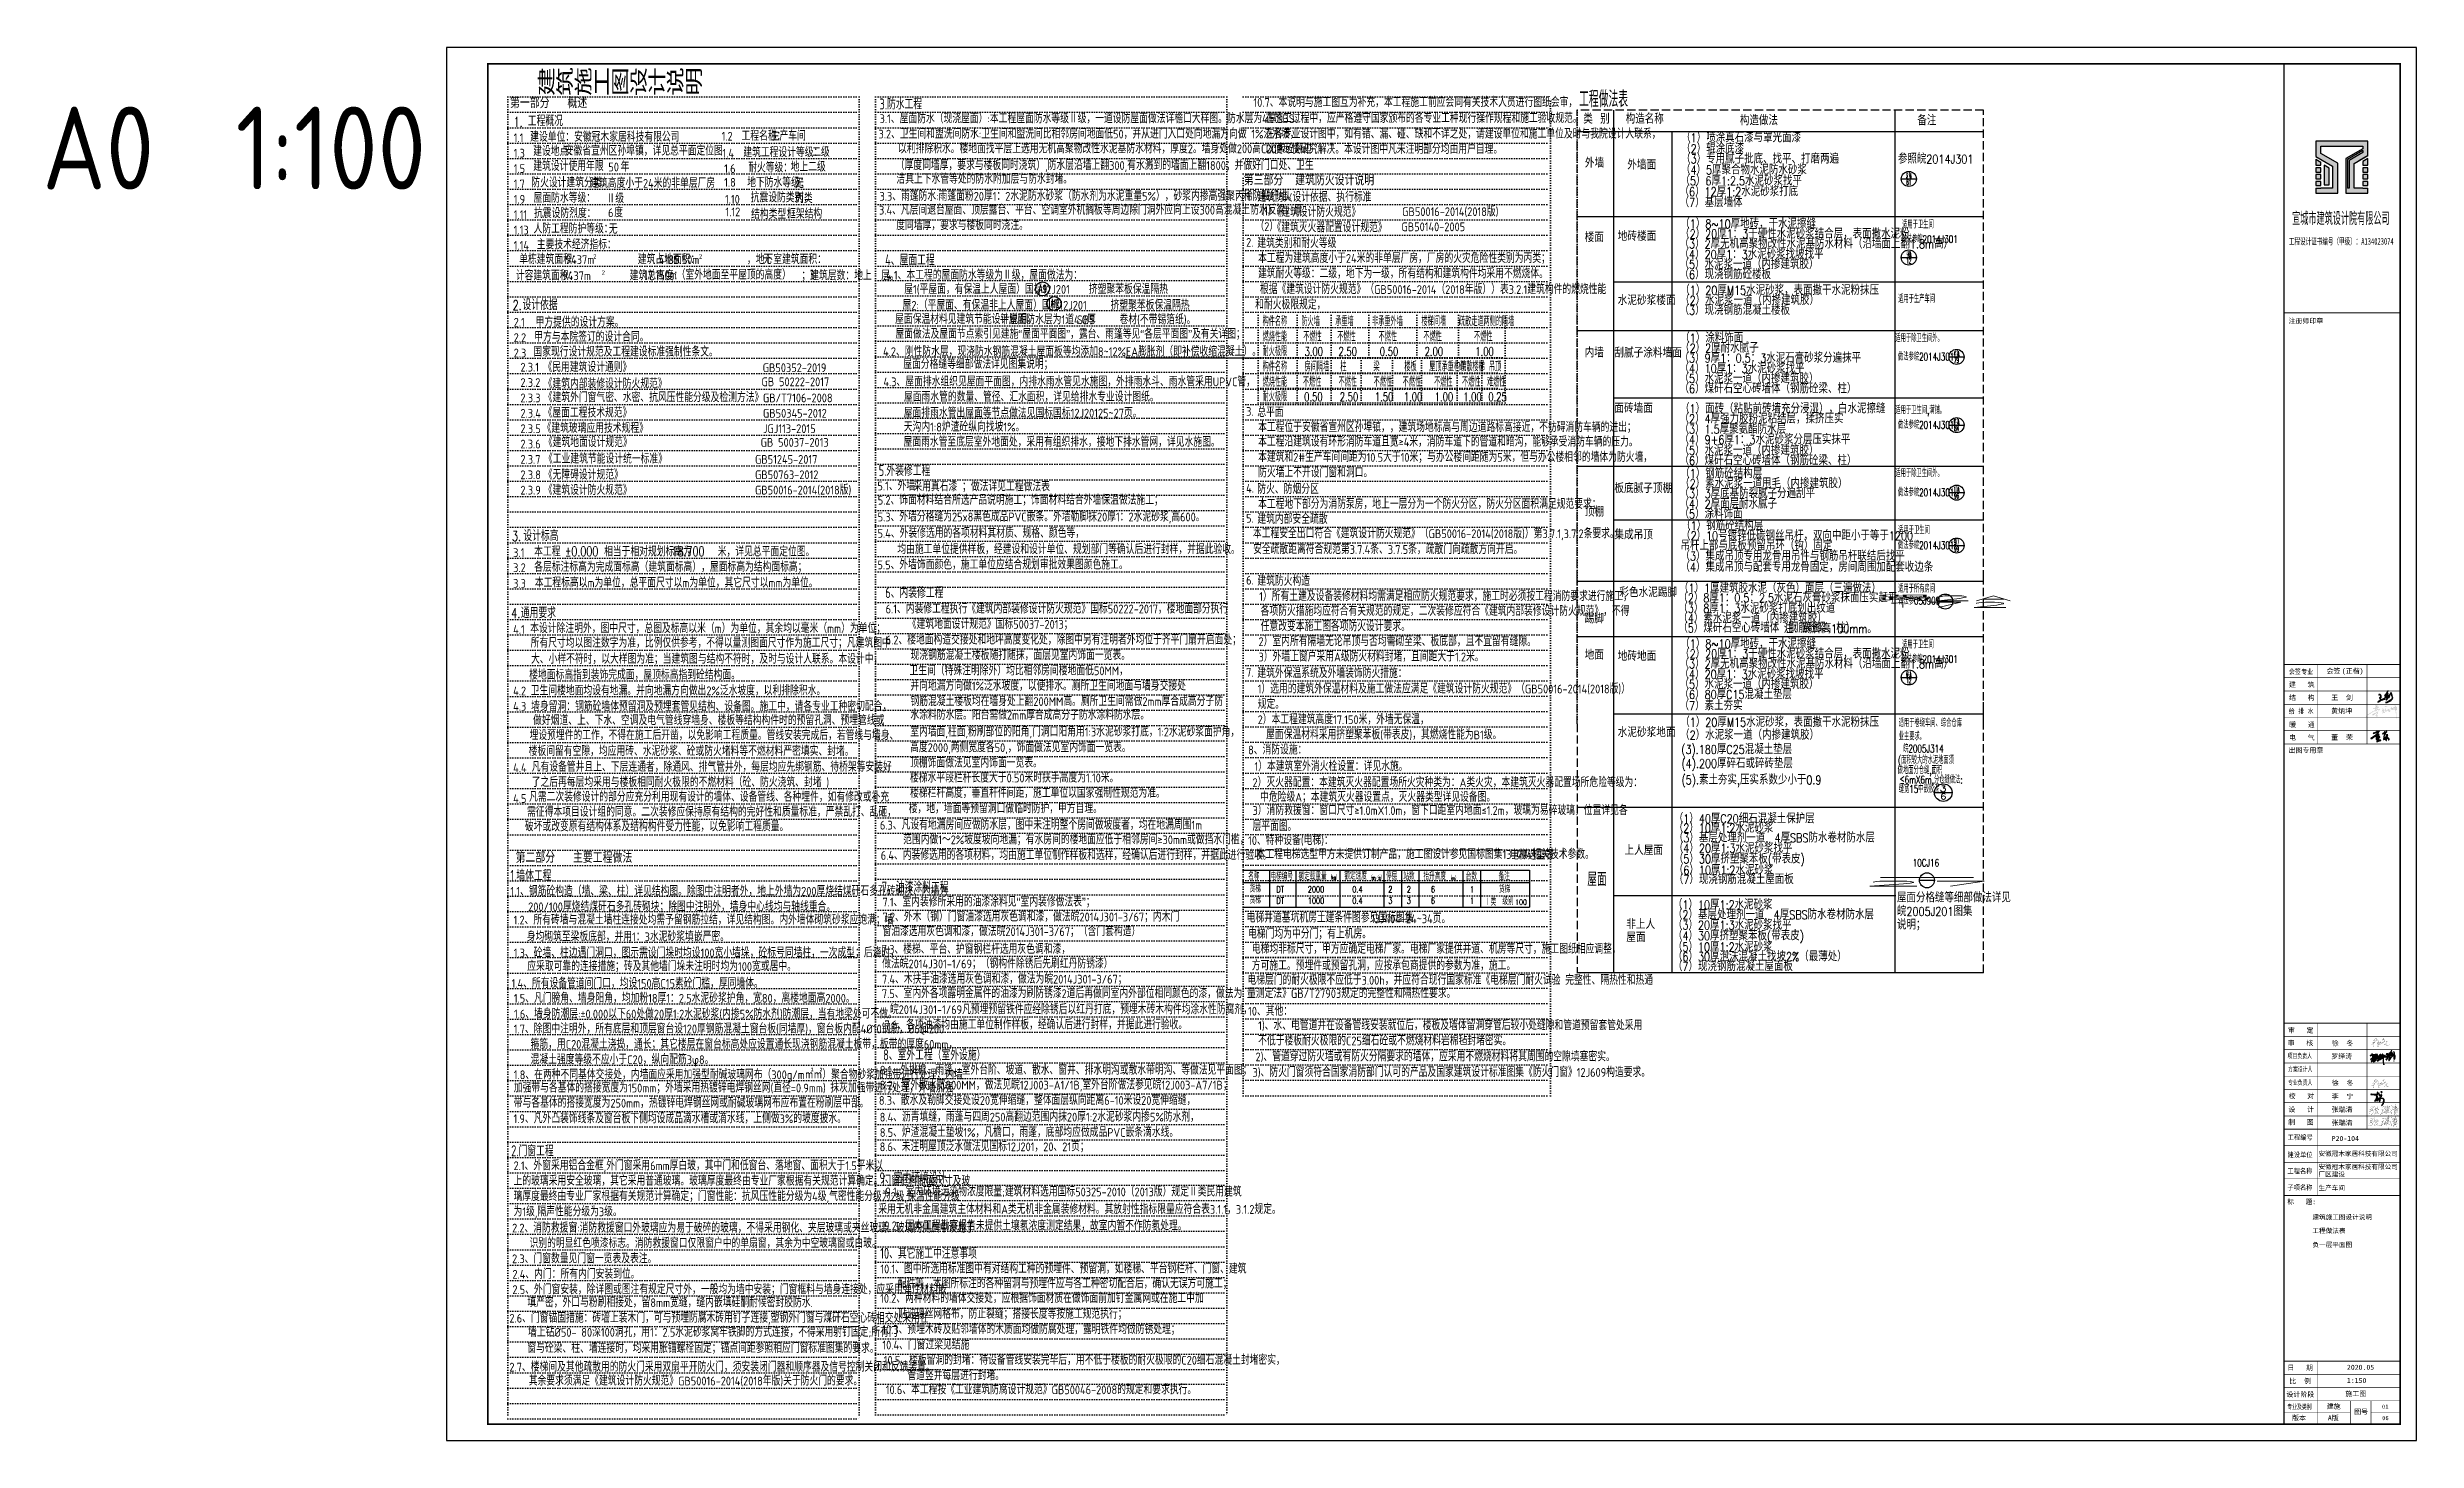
# Model space of a CAD drawing. Extents: x -4747 to 1060961, y -766984 to 396631.
# Drawn here: x 397838 to 540821, y 63207 to 147307 of the extents above; entities that cross this region are included whole.
import ezdxf
from ezdxf.enums import TextEntityAlignment as Align

# ---------------------------------------------------------------- set-up
doc = ezdxf.new("R2010")
doc.units = 0
doc.header["$LTSCALE"] = 1000
doc.header["$MEASUREMENT"] = 0
for name, pattern in [('ACAD_ISO07W100', [3, 0, -3]), ('CONTINOUS', [0]), ('DASH', [0.35, 0.25, -0.1]), ('SOLID', [0])]:
    doc.linetypes.add(name, pattern=pattern)
doc.layers.get('0').update_dxf_attribs({"linetype": 'CONTINUOUS'})
for name, color, linetype in [('AXIS', 3, 'CONTINUOUS'), ('BZ_标准图框', 7, 'CONTINUOUS'), ('COLUMN', 9, 'CONTINUOUS'), ('F', 251, 'CONTINUOUS'), ('PUB_DIM', 3, 'CONTINUOUS'), ('PUB_TEXT', 7, 'CONTINUOUS'), ('PUB_TITLE', 4, 'CONTINUOUS'), ('TK_图框线_', 45, 'CONTINUOUS'), ('填充', 251, 'CONTINUOUS'), ('说明', 7, 'CONTINUOUS')]:
    doc.layers.add(name, color=color, linetype=linetype)
doc.styles.add('-宋体', font='')
doc.styles.add('_HZTXT', font='txt.shx', dxfattribs={"width": 0.8, "bigfont": 'hztxt.shx'})
doc.styles.add('_TCH_AXIS', font='COMPLEX', dxfattribs={"bigfont": 'GBCBIG'})
doc.styles.add('_TCH_DIM', font='SIMPLEX', dxfattribs={"bigfont": 'GBCBIG'})
doc.styles.add('COMP', font='COMPLEX', dxfattribs={"bigfont": 'hztxt'})
doc.styles.add('HD', font='TXT.shx', dxfattribs={"width": 0.8, "bigfont": '@@hztxt.shx'})
doc.styles.add('HT', font='simhei.ttf')
doc.styles.add('HZTXT', font='txt.shx', dxfattribs={"bigfont": 'gbcbig.shx'})
doc.styles.get("Standard").update_dxf_attribs({"font": 'gbenor.shx', "bigfont": 'gbcbig.shx'})
doc.styles.get('-宋体').set_extended_font_data('SimSun')

msp = doc.modelspace()

# ---------------------------------------------------------------- texts
for s, height, p in [('3.1、屋面防水（现浇屋面）:本工程屋面防水等级Ⅱ级，一道设防屋面做法详檐口大样图。防水层为4厚SBS。', 529.999, (448063.3, 142736.5)), ('10.7、本说明与施工图互为补充，本工程施工前应会同有关技术人员进行图纸会审，', 529.999, (470624.5, 143714.4, 107.4)), ('在施工过程中，应严格遵守国家颁布的各专业工种现行操作规程和施工验收规范。', 529.999, (471350.5, 142754.8, 107.4)), ('1.1', 530, (425978.3, 141582)), ('建设单位：安徽冠木家居科技有限公司', 529.999, (426973.7, 141621.4, -1016.9)), ('1.2', 530, (438527.6, 141678.5)), ('工程名称：', 530, (439727, 141682.3, -1016.9)), ('生产车间', 530, (441488, 141684.7)), ('3.2、卫生间和盥洗间防水:卫生间和盥洗间比相邻房间地面低50，并从进门入口处向地漏方向做 1%%%泛水坡，', 529.999, (447995.1, 141807.1)), ('在各专业设计图中，如有错、漏、碰、缺和不详之处，请建设单位和施工单位及时与我院设计人联系，', 529.999, (471340.1, 141809, 107.4)), ('1.3', 530, (425978.3, 140654.2)), ('1.5', 530, (425978.3, 139726.3)), ('建设地点：', 530, (427160.5, 140759.6)), ('建筑设计使用年限', 530, (427164.6, 139857.6, -1016.9)), ('安徽省宣州区孙埠镇，详见总平面定位图', 529.999, (429059.9, 140782.1, 1027.5)), ('50', 530, (431693.7, 139820.9, -1016.9)), ('年', 530, (432436, 139820.9, -1016.9)), ('1.4', 530, (438577.1, 140654.2)), ('1.6', 530, (438682, 139726.3)), ('建筑工程设计等级：', 530, (439834.9, 140691.1, -1016.9)), ('耐火等级：', 530, (440129.3, 139767.1, -1016.9)), ('地上二级', 530, (442694.5, 139812.9)), ('二级', 530, (443995, 140705.7)), ('以利排除积水。楼地面找平层上选用无机高聚物改性水泥基防水材料，厚度2。墙身处做200高C20素砼翻边', 529.999, (449174.1, 140917.8)), ('（厚度同墙厚，要求与楼板同时浇筑）,防水层沿墙上翻300,有水溅到的墙面上翻1800；并做好门口处、卫生 ', 529.999, (449039.9, 139910)), ('以便尽快研究解决。本设计图中凡未注明部分均由用户自理。', 529.999, (471328.2, 140887.8, 107.4)), ('1.7', 530, (425978.3, 138798.4)), ('防火设计建筑分类：', 530, (427043.4, 138864, -1016.9)), ('建筑高度小于24米的非单层厂房', 529.999, (430600.6, 138834.1)), ('1.8', 530, (438681.2, 138894.9)), ('地下防水等级：', 530, (440069.5, 138869.7, -1016.9)), ('无', 530, (442958.5, 138810.4, -1016.9)), ('洁具上下水管等处的防水附加层与防水封堵。', 529.999, (449076.3, 139081.9)), ('1.9', 530, (425978.3, 137870.6)), ('1.11', 530, (425978.3, 136942.7)), ('屋面防水等级：', 530, (427177.7, 137937.4, -1016.9)), ('抗震设防烈度：', 530, (427207.2, 137015.1, -1016.9)), ('Ⅱ级', 530, (431583.6, 137907.6, -1016.9)), ('6', 530, (431674.6, 137058.6, -1016.9)), ('度', 530, (432045.8, 137058.6, -1016.9)), ('1.10', 530, (438730.8, 137870.6)), ('1.12', 530, (438759.9, 137112.2)), ('抗震设防类别：', 530, (440282.1, 137960.8, -1016.9)), ('结构类型：', 530, (440306.3, 136956.6, -1016.9)), ('框架结构', 530, (442476.4, 136980.6)), ('丙类', 530, (442965.6, 137916, -1016.9)), ('3.4、凡层间退台屋面、顶层露台、平台、空调室外机搁板等周边除门洞外应向上设300高混凝土防水反梁，厚', 529.999, (448026.9, 137215)), ('3.3、雨篷防水:雨篷面粉20厚1：2水泥防水砂浆（防水剂为水泥重量5%%%），砂浆内掺高强聚丙稀防裂纤维。', 529.999, (448055.4, 138051.4)), ('1.', 530, (470181.3, 138057)), ('建筑防火设计依据、执行标准', 529.999, (470858.6, 137991.2)), ('（1）', 530, (470746.5, 137151.1)), ('《建筑设计防火规范》', 530, (471771.5, 137083.8)), (':', 530, (477263.2, 137991.2)), ('GB50016-2014(2018版)', 529.999, (479597.9, 137122.7)), ('1.13', 530, (425978.3, 136014.8)), ('人防工程防护等级：', 530, (427179.5, 136083.8, -1016.9)), ('无', 530, (431720.6, 136061.3, -1016.9)), ('度同墙厚，要求与楼板同时浇注。', 529.999, (449065.5, 136287.2)), ('（2）', 530, (470746.5, 136224.2)), ('《建筑灭火器配置设计规范》', 529.999, (471771.5, 136156.5)), ('GB50140-2005', 529.999, (479554.6, 136210.3)), ('1.14', 530, (425978.3, 135087)), ('单栋建筑面积：            建筑占地面积：          ，地下室建筑面积： ', 529.999, (426312.9, 134232.7)), ('主要技术经济指标：', 530, (427373.7, 135124.9)), ('9437m', 530, (429111.6, 134227.9)), ('2', 265, (430780.5, 134559.1)), ('4185.50m', 530, (434749.3, 134227.9)), ('2', 265, (437166.3, 134559.1)), ('无', 530, (441024.5, 134227.9)), ('2.', 530, (470181.3, 135273)), ('建筑类别和耐火等级', 530, (470858.6, 135207.3)), ('本工程为建筑高度小于24米的非单层厂房，厂房的火灾危险性类别为丙类；', 529.999, (470905.1, 134302.7, 9.1)), ('计容建筑面积：           建筑总高度：                         ；建筑层数：地上  层。', 529.999, (426109.9, 133254.8)), ('9437m', 530, (428910.3, 133256)), ('2', 265, (431297.6, 133587.3)), ('17.150m（室外地面至平屋顶的高度）', 529.999, (433850.6, 133300)), ('3', 530, (443842.5, 133300)), ('4.1、本工程的屋面防水等级为Ⅱ级，屋面做法为：', 529.999, (448451.8, 133287.5)), ('屋1(平屋面，有保温上人屋面）国标12J201    挤塑聚苯板保温隔热', 529.999, (449548.6, 132432)), ('建筑耐火等级：二级，地下为一级，所有结构和建筑构件均采用不燃烧体。', 529.999, (470905.1, 133374.8, 9.1)), (' 根据《建筑设计防火规范》（GB50016-2014（2018年版））表3.2.1建筑构件的燃烧性能', 529.999, (470728.6, 132424.5)), ('屋2:（平屋面、有保温非上人屋面）国标12J201     挤塑聚苯板保温隔热', 529.999, (449446.6, 131473.4)), ('和耐火极限规定，', 530, (470728.6, 131496.6)), ('2.1', 530, (425978.3, 130448.9)), ('甲方与本院签订的设计合同。', 529.999, (427220.8, 129551.3)), ('甲方提供的设计方案。', 530, (427304, 130442.7)), ('屋面保温材料见建筑节能设计说明。', 529.999, (448998.2, 130621.7)), ('屋面做法及屋面节点索引见建施“屋面平面图”，露台、雨篷等见“各层平面图”及有关详图；', 529.999, (449016.6, 129725.1)), ('平屋面防水层为1道4.0厚     卷材(不带锡箔纸)。', 529.999, (455327.1, 130598.8)), ('SBS', 530, (459971.3, 130598.8)), ('2.2', 530, (425978.3, 129521.1)), ('2.3', 530, (425978.3, 128593.2)), ('国家现行设计规范及工程建设标准强制性条文。', 529.999, (427170.6, 128650.6)), ('4.2、刚性防水层，现浇防水钢筋混凝土屋面板等均添加8~12%%%UEA膨胀剂（即补偿收缩混凝土）。', 529.999, (448269.1, 128674.4, 107.4)), ('2.3.1', 530, (426387.9, 127737.6)), ('2.3.2', 530, (426387.9, 126809.7)), ('《民用建筑设计通则》', 530, (427777.2, 127722.5)), ('《建筑内部装修设计防火规范》', 529.999, (427789.7, 126725.5)), ('GB 50222-2017', 529.999, (440935.4, 126853.6)), ('GB50352-2019', 529.999, (441005.5, 127704.6, -1016.9)), ('4.3、屋面排水组织见屋面平面图，内排水雨水管见水施图，外排雨水斗、雨水管采用UPVC管，', 529.999, (448293.4, 126851.3)), ('屋面分格缝等细部做法详见图集说明；', 529.999, (449489.9, 127907.3)), ('2.3.3', 530, (426387.9, 125881.8)), ('《建筑外门窗气密、水密、抗风压性能分级及检测方法》', 529.999, (427793.1, 125899.7)), ('GB/T7106-2008', 529.999, (441021.4, 125881.8, -1016.9)), ('屋面雨水管的数量、管径、汇水面积，详见给排水专业设计图纸。', 529.999, (449532.4, 125929.6)), ('2.3.4', 530, (426387.9, 124954)), ('2.3.5', 530, (426387.9, 124026.1)), ('《建筑玻璃应用技术规程》', 529.999, (427722, 124043.9)), ('《屋面工程技术规范》', 530, (427783.2, 124971.8)), ('JGJ113-2015', 529.999, (441021.4, 124026.1, -1016.9)), ('GB50345-2012', 529.999, (441021.4, 124953.9, -1016.9)), ('屋面排雨水管出屋面等节点做法见国标国标12J20125~27页。', 529.999, (449519.4, 124965.7, 107.4)), ('天沟内1:8炉渣砼纵向找坡1%%%。', 529.999, (449519.4, 124123.1, 107.4)), ('3.', 530, (470181.3, 125067.2, -9.1)), ('总平面', 530, (470858.6, 125001.5, -9.1)), ('本工程位于安徽省宣州区孙埠镇，，建筑场地标高与周边道路标高接近，不妨碍消防车辆的进出；', 529.999, (470905.1, 124096.9)), ('2.3.6', 530, (426387.9, 123098.2)), ('《建筑地面设计规范》', 530, (427803.8, 123184.6)), ('GB 50037-2013', 529.999, (440880.9, 123197.5)), ('屋面雨水管至底层室外地面处，采用有组织排水，接地下排水管网，详见水施图。', 529.999, (449505.8, 123204.9)), ('本工程沿建筑设有环形消防车道且宽≥4米，消防车道下的管道和暗沟，能够承受消防车辆的压力。', 529.999, (470905.1, 123217.5)), ('2.3.7', 530, (426387.9, 122170.4)), ('2.3.8', 530, (426387.9, 121242.5)), ('《无障碍设计规范》', 530, (427796.1, 121229.1)), ('《工业建筑节能设计统一标准》', 529.999, (427808.9, 122189.5)), ('GB51245-2017', 529.999, (440542, 122171.7, -1016.9)), ('GB50763-2012', 529.999, (440542, 121244.7, -1016.9)), ('本建筑和2#生产车间间距为10.5大于10米；与办公楼间距随为5米，但与办公楼相邻的墙体为防火墙，', 529.999, (470905.1, 122290)), ('防火墙上不开设门窗和洞口。', 529.999, (470905.1, 121362.1)), ('2.3.9', 530, (426387.9, 120314.6)), ('《建筑设计防火规范》', 530, (427796.1, 120302.1)), ('GB50016-2014(2018版)', 529.999, (440542, 120317.7, -1016.9)), ('5.1、外墙：', 530, (447932.5, 120566.8)), ('5.2、饰面材料结合所选产品说明施工；饰面材料结合外墙保温做法施工；', 529.999, (447951.5, 119705.8)), ('采用真石漆 ；做法详见工程做法表', 529.999, (450102.5, 120519.4)), ('4.', 530, (470181.3, 120427.9, -9.1)), ('防火、防烟分区', 530, (470858.6, 120362.1, -9.1)), ('5.3、外墙分格缝为25x8黑色成品PVC嵌条。外墙勒脚抹20厚1：2水泥砂浆,高600。', 529.999, (447943.1, 118693.7)), ('5.', 530, (470181.3, 118618.3, -9.1)), ('建筑内部安全疏散', 530, (470858.6, 118552.5, -9.1)), ('本工程地下部分为消防泵房，地上一层分为一个防火分区，防火分区面积满足规范要求；', 529.999, (470905.1, 119459.5)), ('5.4、外装修选用的各项材料其材质、规格、颜色等，', 529.999, (447938.2, 117707.3)), ('均由施工单位提供样板，经建设和设计单位、规划部门等确认后进行封样，并据此验收。', 529.999, (449133.5, 116730.5)), ('本工程安全出口符合《建筑设计防火规范》（GB50016-2014(2018版)）第3.7.1,3.7.2条要求。', 529.999, (470592.6, 117684.2, 7506.6)), ('安全疏散距离符合规范第3.7.4条、3.7.5条，疏散门向疏散方向开启。', 529.999, (470601.9, 116731.4, 4990.7)), ('3.1', 530, (425946.2, 116543.5)), ('3.2', 530, (425946.2, 115634.2)), ('本工程', 530, (427214.6, 116587.5)), ('各层标注标高为完成面标高（建筑面标高），屋面标高为结构面标高；', 529.999, (427219.9, 115660.7)), ('相当于相对规划标高为', 530, (431432.7, 116587.5)), ('米，详见总平面定位图。', 529.999, (438293.9, 116587.5)), ('5.5、外墙饰面颜色，施工单位应结合规划审批效果图颜色施工。', 529.999, (447934, 115802.6)), ('3.3', 530, (425946.2, 114686.5)), ('本工程标高以m为单位，总平面尺寸以m为单位，其它尺寸以mm为单位。', 529.999, (427254.4, 114713)), ('6.', 530, (470181.3, 114880.6, -9.1)), ('建筑防火构造', 530, (470858.6, 114814.8, -9.1)), ('1）所有土建及设备装修材料均需满足相应防火规范要求，施工时必须按工程消防要求进行施工，', 529.999, (470970.4, 113894.5, 4990.7)), ('6.1、内装修工程执行《建筑内部装修设计防火规范》国标50222-2017，楼地面部分执行', 529.999, (448425.1, 113141.7)), ('各项防火措施均应符合有关规范的规定，二次装修应符合《建筑内部装修设计防火规范》，不得', 529.999, (471058.2, 113001.5, -301526.8)), ('4.1', 530, (425946.2, 111905.1)), ('本设计除注明外，图中尺寸，总图及标高以米（m）为单位，其余均以毫米（mm）为单位；', 529.999, (426978.9, 111960.3)), ('所有尺寸均以图注数字为准，比例仅供参考，不得以量测图面尺寸作为施工尺寸；凡建筑图中', 529.999, (427004.8, 111081)), ('6.2、楼地面构造交接处和地坪高度变化处，除图中另有注明者外均位于齐平门扇开启面处；', 529.999, (448431.1, 111268.1)), ('《建筑地面设计规范》国标50037-2013；', 529.999, (449764.8, 112213.8)), ('2）室内所有隔墙无论吊顶与否均需砌至梁、板底部，且不宜留有缝隙。', 529.999, (470931.6, 111170.2, 4990.7)), ('任意改变本施工图各项防火设计要求。', 529.999, (471058.2, 112074, -301526.8)), ('大、小样不符时，以大样图为准；当建筑图与结构不符时，及时与设计人联系。本设计中，', 529.999, (427024.6, 110108.7)), ('现浇钢筋混凝土楼板随打随抹，面层见室内饰面一览表。', 529.999, (449926.3, 110335.9, 107.4)), ('3）外墙上窗户采用A级防火材料封堵，且间距大于1.2米。', 529.999, (470931.6, 110242.7, 4990.7)), ('4.2', 530, (425946.2, 108194.5)), ('楼地面标高指到装饰完成面，屋顶标高指到砼结构面。', 529.999, (426916.7, 109152.1)), ('卫生间楼地面均设有地漏。并向地漏方向做出2%%%泛水坡度，以利排除积水。', 529.999, (427007.5, 108202.8, -1168.4)), ('卫生间（特殊注明除外）均比相邻房间楼地面低50MM，', 529.999, (449865.5, 109408, 107.4)), ('并向地漏方向做1%%%泛水坡度，以便排水。厕所卫生间地面与墙身交接处', 529.999, (449920.6, 108487.2, 107.4)), ('7.', 530, (470181.3, 109316.9, -9.1)), ('建筑外保温系统及外墙装饰防火措施：', 529.999, (470858.6, 109251.1, -9.1)), ('1）选用的建筑外保温材料及施工做法应满足《建筑设计防火规范》（GB50016-2014(2018版)）', 529.999, (470879.6, 108312.6, 4990.7)), ('4.3', 530, (425946.2, 107266.7)), ('墙身留洞：钢筋砼墙体预留洞及预埋套管见结构、设备图。施工中，请各专业工种密切配合，', 529.999, (427035, 107250)), ('钢筋混凝土楼板均在墙身处上翻200MM高。厕所卫生间需做2mm厚合成高分子防', 529.999, (449921.8, 107555.4, 107.4)), ('水涂料防水层。阳台需做2mm厚合成高分子防水涂料防水层。', 529.999, (449921.8, 106729.3)), ('规定。', 530, (470879.6, 107384.7, 4990.7)), ('埋设预埋件的工作，不得在施工后开凿，以免影响工程质量。管线安装完成后，若管线与墙身、', 529.999, (426935.1, 105503.7)), ('做好烟道、上、下水、空调及电气管线穿墙身、楼板等结构构件时的预留孔洞、预埋管线或', 529.999, (427154.2, 106404.6)), ('室内墙面,柱面,粉刷部位的阳角,门洞口阳角用1:3水泥砂浆打底，1:2水泥砂浆面护角，', 529.999, (449910.9, 105715.4, 107.4)), ('2）本工程建筑高度17.150米，外墙无保温，', 529.999, (470879.6, 106457.2, 4990.7)), ('屋面保温材料采用挤塑聚苯板(带表皮)，其燃烧性能为B1级。', 529.999, (471388, 105540.7)), ('楼板间留有空隙，均应用砖、水泥砂浆、砼或防火堵料等不燃材料严密填实、封堵。', 529.999, (426882.2, 104545.1)), ('顶棚饰面做法见室内饰面一览表。', 529.999, (449904.6, 103842, 107.4)), ('高度2000,两侧宽度各50,，饰面做法见室内饰面一览表。', 529.999, (449904.6, 104770.2, 107.4)), ('8、消防设施：', 530, (470300.2, 104632, -3333.2)), ('4.4', 530, (425946.2, 103556.1)), ('凡有设备管井且上、下层连通者，除通风、排气管井外，每层均应先绑钢筋、待桥架等安装好', 529.999, (427068.8, 103596.8)), ('了之后再每层均采用与楼板相同耐火极限的不燃材料（砼、防火浇筑、封堵 )', 529.999, (427068.8, 102669)), ('楼梯水平段栏杆长度大于0.50米时扶手高度为1.10米。', 529.999, (449897.7, 102938.7, 107.4)), ('2）灭火器配置：本建筑灭火器配置场所火灾种类为：A类火灾，本建筑灭火器配置场所危险等级为：', 529.999, (470570, 102661.6)), ('1）本建筑室外消火栓设置：详见水施。', 529.999, (470686.6, 103635.2)), ('4.5', 530, (425946.2, 101700.4)), ('凡需二次装修设计的部分应充分利用现有设计的墙体、设备管线、各种埋件，如有修改或补充', 529.999, (426908, 101782.6)), ('楼，地，墙面等预留洞口做临时防护，甲方自理。', 529.999, (449822, 101089)), ('楼梯栏杆高度，垂直杆件间距，施工单位以国家强制性规范为准。', 529.999, (449902.5, 102017.4, 107.4)), ('3）消防救援窗：窗口尺寸≥1.0mX1.0m，窗下口距室内地面≤1.2m，玻璃为易碎玻璃，位置详见各', 529.999, (470570, 100973.9)), ('中危险级A；本建筑灭火器设置点，灭火器类型详见设备图。', 529.999, (471029.1, 101774.9, -3327.1)), ('破坏或改变原有结构体系及结构构件受力性能，以免影响工程质量。', 529.999, (426653.1, 99993.3)), ('需征得本项目设计组的同意。二次装修应保持原有结构的完好性和质量标准，严禁乱打、乱砸，', 529.999, (426791.4, 100874.9)), ('6.3、凡设有地漏房间应做防水层，图中未注明整个房间做坡度者，均在地漏周围1m', 529.999, (448081.2, 100092.8)), ('层平面图。', 530, (470570, 100010)), ('6.4、内装修选用的各项材料，均由施工单位制作样板和选样，经确认后进行封样，并据此进行验收。', 529.999, (448130.9, 98269.2)), ('范围内做1～2%%%坡度坡向地漏；有水房间的楼地面应低于相邻房间≥30mm或做挡水门槛，', 529.999, (449479.5, 99209.7)), ('10、特种设备(电梯)：', 529.999, (470300.2, 99163.8, -3333.2)), ('本工程电梯选型甲方未提供订制产品，施工图设计参见国标图集13J404相关技术参数。', 529.999, (470814.3, 98324)), ('电梯选型表', 530, (486121.6, 98282.7)), ('1.1、钢筋砼构造（墙、梁、柱）详见结构图。除图中注明者外，地上外墙为200厚烧结煤矸石多孔砖砌块、内墙为', 529.999, (425782.7, 96101.8)), ('7.1、室内装修所采用的油漆涂料见“室内装修做法表”；', 529.999, (448232.9, 95449.3)), ('1.2、所有砖墙与混凝土墙柱连接处均需予留钢筋拉结，详见结构图。内外墙体砌筑砂浆应饱满；墙', 529.999, (425972.2, 94363.3)), ('200/100厚烧结煤矸石多孔砖砌块；除图中注明外，墙身中心线均与轴线重合。', 529.999, (426853.8, 95163.5)), ('7.2、外木（钢）门窗油漆选用灰色调和漆，做法皖2014J301-3/67；内木门', 529.999, (448238.2, 94548.7)), ('电梯井道基坑机房土建条件图参见国标图集', 529.999, (470211.9, 94488.8)), ('13J404-24~34', 529.999, (477715.7, 94439.1)), ('页。', 530, (481444.2, 94439.1)), ('1.3、砼墙、柱边遇门洞口，图示需设门垛时均设100宽小墙垛，砼标号同墙柱，一次成型；后浇时，', 529.999, (425981, 92381.2)), ('身均砌筑至梁板底部，并用1：3水泥砂浆填嵌严密。', 529.999, (426767.4, 93352.2)), ('7.3、楼梯、平台、护窗钢栏杆选用灰色调和漆，', 529.999, (448193.1, 92597.6)), ('窗油漆选用灰色调和漆，做法皖2014J301-3/67；（含门套构造）', 529.999, (448232.9, 93666.8)), ('电梯门均为中分门；有上机房。', 529.999, (470300.3, 93518)), ('电梯均非标尺寸，甲方应确定电梯厂家。电梯厂家提供井道、机房等尺寸，施工图纸相应调整，', 529.999, (470526.1, 92605.6)), ('应采取可靠的连接措施；砖及其他墙门垛未注明时均为100宽或居中。', 529.999, (426799, 91559)), ('做法皖2014J301-1/69；（钢构件除锈后先刷红丹防锈漆）', 529.999, (448219.6, 91718.5)), ('方可施工。预埋件或预留孔洞，应按承包商提供的参数为准，施工。', 529.999, (470524.9, 91602.9)), ('1.4、所有设备管道间门口，均设150高C15素砼门槛，厚同墙体。', 529.999, (425851.7, 90540.7)), ('1.5、凡门膀角、墙身阳角，均加粉18厚1：2.5水泥砂浆护角，宽80，离楼地面高2000。', 529.999, (425988.7, 89642.1)), ('7.5、室内外各项露明金属件的油漆为刷防锈漆2道后再做同室内外部位相同颜色的漆，做法为', 529.999, (448198.4, 89923.2)), ('7.4、木扶手油漆选用灰色调和漆，做法为皖2014J301-3/67；', 529.999, (448205.1, 90795.1)), ('量测定法》GB/T27903规定的完整性和隔热性要求。', 529.999, (470236.7, 89925)), ('电梯层门的耐火极限不应低于3.00h，并应符合现行国家标准《电梯层门耐火试验 完整性、隔热性和热通', 529.999, (470259.4, 90726.4)), ('1.6、墙身防潮层:%%P0.000以下60处做20厚1:2水泥砂浆(内掺5%%%防水剂)防潮层，当有地梁处可不做。', 529.999, (425994.9, 88689.5)), ('皖2014J301-1/69凡预埋预留铁件应经除锈后以红丹打底，预埋木砖木构件均涂水性防腐剂，', 529.999, (448683.5, 88955.7, 107.4)), ('10、其他：', 530, (470300.2, 88863.6, -3333.2)), ('1.7、除图中注明外，所有底层和顶层窗台设120厚钢筋混凝土窗台板(同墙厚)，窗台板内配4%%C10钢筋，%%C6@200', 529.999, (425986, 87790.5)), ('箍筋，用C20混凝土浇捣，通长；其它楼层在窗台标高处应设置通长现浇钢筋混凝土板带，板带的厚度60mm，', 529.999, (426999, 86862.6)), ('7.6、各项油漆均由施工单位制作样板，经确认后进行封样，并据此进行验收。', 529.999, (448357.2, 88039.1)), ('1)、水、电管道井在设备管线安装就位后，楼板及墙体留洞穿管后较小处缝隙和管道预留套管处采用', 529.999, (470908.4, 87994.1)), ('不低于楼板耐火极限的C25细石砼或不燃烧材料岩棉毡封堵密实。', 529.999, (470908.4, 87066.2)), ('混凝土强度等级不应小于C20，纵向配筋3φ8。', 529.999, (426999, 85934.8)), ('8.1、外挑檐、雨篷、室外台阶、坡道、散水、窗井、排水明沟或散水带明沟、等做法见平面图；', 529.999, (448076.9, 85301.6)), ('2)、管道穿过防火墙或有防火分隔要求的墙体，应采用不燃烧材料将其周围的空隙填塞密实。', 529.999, (470750.7, 86106)), ('加强带与各基体的搭接宽度为150mm；外墙采用热镀锌电焊钢丝网(直径=0.9mm) 抹灰加强带进行处理，外墙加强', 529.999, (425986, 84225.5)), ('1.8、在两种不同基体交接处，内墙面应采用加强型耐碱玻璃网布（300g/m㎡㎡）聚合物砂浆加强带进行处理，内墙', 529.999, (425986, 85024.4)), ('8.2、室外散水宽800MM，做法见皖12J003-A1/1B,室外台阶做法参见皖12J003-A7/1B；', 529.999, (448073.1, 84399.4, 107.4)), ('3)、防火门窗须符合国家消防部门认可的产品及国家建筑设计标准图集《防火门窗》12J609构造要求。', 529.999, (470567.8, 85166.2)), ('1.9、凡外凸装饰线条及窗台板下侧均设成品滴水槽或滴水线，上侧做3%%%的坡度披水。', 529.999, (425967.6, 82371.8)), ('带与各基体的搭接宽度为250mm，热镀锌电焊钢丝网或耐碱玻璃网布应布置在粉刷层中部。 ', 529.999, (425986, 83309.9)), ('2', 132.5, (439300, 83514.9)), ('8.3、散水及勒脚交接处设20宽伸缩缝，整体面层纵向距离6-10米设20宽伸缩缝，', 529.999, (448019.8, 83475.3, 107.4)), ('8.4、沥青填缝，雨蓬与四周250高翻边范围内抹20厚1:2水泥砂浆内掺5%%%防水剂，', 529.999, (448068.1, 82468.5, 107.4)), ('8.5、炉渣混凝土垫坡1%%%，凡檐口，雨蓬，底部均应做成品PVC嵌条滴水线。', 529.999, (448076.3, 81541.5, 107.4)), ('2.1、外窗采用铝合金框,外门窗采用6mm厚白玻，其中门和低窗台、落地窗、面积大于1.5平米以', 529.999, (425972.6, 79533.9)), ('8.6、未注明屋顶泛水做法见国标12J201，20、21页；', 529.999, (448065.9, 80676.5)), ('上的玻璃采用安全玻璃，其它采用普通玻璃。玻璃厚度最终由专业厂家根据有关规范计算确定。门窗框料断面尺寸及玻', 529.999, (425972.6, 78606)), ('璃厚度最终由专业厂家根据有关规范计算确定；门窗性能：抗风压性能分级为4级,气密性能分级为2级,保温性能分级', 529.999, (425972.6, 77678.2)), ('为1级,隔声性能分级为3级。', 529.999, (425972.6, 76750.3)), ('采用无机非金属建筑主体材料和A类无机非金属装修材料。其放射性指标限量应符合表3.1.1，3.1.2规定。', 529.999, (447982.1, 76896.5)), ('9.1、室内环境污染物浓度限量;建筑材料选用国标50325-2010（2013版）规定Ⅱ类民用建筑', 529.999, (448405.1, 77952.9)), ('2.2、消防救援窗:消防救援窗口外玻璃应为易于破碎的玻璃，不得采用钢化、夹层玻璃或夹丝玻璃。玻璃内侧居中设易于', 529.999, (425881.7, 75773.2)), ('9.2、因本工程勘察报告未提供土壤氡浓度测定结果，故室内暂不作防氡处理。', 529.999, (448326.2, 75909.3)), ('2.3、门窗数量见门窗一览表及表注。', 529.999, (425881.7, 73917.5)), ('识别的明显红色喷漆标志。消防救援窗口仅限窗户中的单扇窗，其余为中空玻璃窗或白玻。', 529.999, (426934, 74845.4)), ('2.4、内门：所有内门安装到位。', 529.999, (425902.5, 72983.1)), ('10.1、图中所选用标准图中有对结构工种的预埋件、预留洞，如楼梯、平台钢栏杆、门窗、建筑', 529.999, (448106.9, 73303.8)), ('配件等，本图所标注的各种留洞与预埋件应与各工种密切配合后，确认无误方可施工；', 529.999, (449157.3, 72411.7)), ('2.5、外门窗安装，除详图或图注有规定尺寸外，一般均为墙中安装；门窗框料与墙身连接处，应采用弹性材料嵌', 529.999, (425902.5, 72055.3)), ('填严密，外口与粉刷相接处，留8mm宽缝，缝内嵌填硅酮耐候密封胶防水.', 529.999, (426807.1, 71266.7)), ('10.2、两种材料的墙体交接处，应根据饰面材质在做饰面前加钉金属网或在施工中加', 529.999, (448095, 71525.7)), ('2.6、门窗锚固措施：砖墙上装木门，可与预埋防腐木砖用钉子连接,塑钢外门窗与煤矸石空心砖相交处采用在', 529.999, (425721.4, 70331.5)), ('墙上钻%%C50- 80深100洞孔，用1：2.5水泥砂浆窝牢铁脚的方式连接，不得采用射钉固定;所有门', 529.999, (426846.6, 69477.3)), ('10.3、预埋木砖及贴邻墙体的木质面均做防腐处理，露明铁件均做防锈处理；', 529.999, (448221.7, 69650.1)), ('贴玻璃丝网格布，防止裂缝；搭接长度等按施工规范执行；', 529.999, (449188.8, 70572.2)), ('窗与砼梁、柱、墙连接时，均采用胀锚螺栓固定；锚点间距参照相应门窗标准图集的要求。', 529.999, (426803.6, 68506.6)), ('10.4、门窗过梁见结施', 529.999, (448230.5, 68711.6)), ('2.7、楼梯间及其他疏散用的防火门采用双扇平开防火门，须安装闭门器和顺序器及信号控制关闭和反馈装置。', 529.999, (425719.6, 67378.1)), ('10.5、楼板留洞的封堵：待设备管线安装完毕后，用不低于楼板的耐火极限的C20细石混凝土封堵密实，', 529.999, (448313.7, 67793)), ('管道竖井每层进行封堵。', 529.999, (449738.6, 66865.1)), ('其余要求须满足《建筑设计防火规范》GB50016-2014(2018年版)关于防火门的要求。', 529.999, (426889.6, 66538.7)), ('10.6、本工程按《工业建筑防腐设计规范》GB50046-2008的规定和要求执行。', 529.999, (448435.9, 66010.1, 107.4))]:
    msp.add_text(s, height=height).set_placement(p)
at = {"style": 'HZTXT', "width": 0.8}
for s, p in [('名称', (470306.3, 97061.8)), ('电梯编号', (471651, 97061.8)), ('额定载重量', (473342.6, 97053)), ('额定速度', (476112.7, 97080.9)), ('停层', (478629.3, 97061.8)), ('站数', (479670.3, 97061.8)), ('抬升高度', (480885.9, 97061.8)), ('台数', (483437.5, 97061.8)), ('备注', (485415.8, 97061.8)), ('货梯', (470394.4, 96304)), ('货梯', (470394.4, 95622)), (' Ⅰ类', (484294.2, 95507.9)), ('货梯', (485439.7, 96275)), ('级别', (485647.1, 95548.9))]:
    msp.add_text(s, height=424, dxfattribs=at).set_placement(p)
at = {"color": 140, "style": '_TCH_DIM', "width": 0.705882}
msp.add_text('100', height=315.35, dxfattribs=at).set_placement((486420.8, 95548.9))
at = {"layer": 'BZ_标准图框', "style": 'HT', "width": 0.5}
msp.add_text('宣城市建筑设计院有限公司', height=700, dxfattribs=at).set_placement((536250.9, 136655.4), align=Align.CENTER)
at = {"layer": 'BZ_标准图框', "style": 'HT'}
for s, height, width, p in [('工程设计证书编号（甲级）：A134023074', 400, 0.6, (533112.3, 135400.6)), ('会签', 300, 0.85, (533114.7, 109482.7)), ('专业', 300, 0.85, (533857.4, 109474.1)), ('给 排 水', 300, 0.85, (533110.1, 107092)), ('项目负责人', 300, 0.7, (533037.1, 86285)), ('方案设计人', 300, 0.7, (533063.8, 85482.2)), ('专业负责人', 300, 0.7, (533062.6, 84675.7)), ('工程编号', 300, 0.9, (533036.3, 81369.6)), ('建设单位', 300, 0.9, (533029, 80315.8)), ('子项名称', 300, 0.9, (533022.1, 78338.8)), ('工程名称', 300, 0.9, (533022.1, 79329.9)), ('标   题:', 300, 0.95, (533022.7, 77479.9)), ('专业及类别', 300, 0.7, (533013.7, 65105.1))]:
    msp.add_text(s, height=height, dxfattribs=dict(at, width=width)).set_placement(p)
for s, p in [('注册师印章', (533089.9, 130647.8)), ('建   筑', (533114.7, 108694.8)), ('会签', (535383.4, 109523.4)), ('(正楷)', (536304.2, 109514.1)), ('结   构', (533119.3, 107909.6)), ('暖   通', (533128.3, 106276.1)), ('电   气', (533118.5, 105501.6)), ('出图专用章', (533092.2, 104731.9)), ('审   核', (533035.9, 87061)), ('审   定', (533049, 87826.4)), ('设   计', (533089.2, 83050.6)), ('校   对', (533094.7, 83852.3)), ('制   图', (533066.2, 82281.4)), ('日   期', (533018.3, 67463.9)), ('设计阶段', (532962.1, 65851.4)), ('比  例', (533130.5, 66654)), ('版本 ', (533303.9, 64431)), ('图号', (537051.7, 64802.7))]:
    msp.add_text(s, height=300, dxfattribs=at).set_placement(p)
at = {"layer": 'COLUMN', "color": 3, "linetype": 'SOLID'}
for s, height, style, width, p in [('建筑施工图设计说明', 1462.5, 'HD', 0.8, (427387.8, 144434.8)), ('工程做法表', 984.86, 'HZTXT', 0.8, (490278.8, 143692.3)), ('1.', 596.25, '_TCH_DIM', 0.705882, (425978.3, 142509.9)), ('2.', 596.25, '_TCH_DIM', 0.705882, (425920.5, 131448.5)), ('3.', 596.25, '_TCH_DIM', 0.705882, (425882.2, 117506.7)), ('%%P0.000', 596.25, '_TCH_DIM', 0.705882, (429066.2, 116587.5)), ('18.700', 596.25, '_TCH_DIM', 0.705882, (435510.7, 116587.5)), ('4.', 596.25, '_TCH_DIM', 0.705882, (425832.2, 112861.1)), ('DT', 371, '_TCH_DIM', 0.705882, (472008.1, 96296.6)), ('DT', 371, '_TCH_DIM', 0.705882, (472008.1, 95614.6)), ('2000', 371, '_TCH_DIM', 0.705882, (473900.4, 96296.6)), ('1000', 371, '_TCH_DIM', 0.705882, (473900.4, 95614.6)), ('0.4', 371, '_TCH_DIM', 0.705882, (476582.6, 96296.6)), ('0.4', 371, '_TCH_DIM', 0.705882, (476582.6, 95614.6)), ('2', 371, '_TCH_DIM', 0.705882, (478762.4, 96296.6)), ('3', 371, '_TCH_DIM', 0.705882, (478762.4, 95614.6)), ('2', 371, '_TCH_DIM', 0.705882, (479877.7, 96296.6)), ('3', 371, '_TCH_DIM', 0.705882, (479877.7, 95614.6)), ('6', 371, '_TCH_DIM', 0.705882, (481333.5, 96296.6)), ('6', 371, '_TCH_DIM', 0.705882, (481333.5, 95614.6)), ('1', 371, '_TCH_DIM', 0.705882, (483694.6, 96296.6)), ('1', 371, '_TCH_DIM', 0.705882, (483694.6, 95614.6))]:
    msp.add_text(s, height=height, dxfattribs=dict(at, style=style, width=width)).set_placement(p)
at = {"layer": 'COLUMN', "color": 3, "linetype": 'SOLID', "width": 0.8}
for s, height, p in [('工程概况', 662.5, (426831, 142550.3)), ('3.防水工程', 662.5, (448057.8, 143557.9)), ('4、屋面工程', 662.5, (448395.9, 134155.1)), ('设计依据', 662.5, (426511, 131448.5)), ('5.外装修工程', 662.5, (448009.8, 121437.9)), ('设计标高', 662.5, (426563.7, 117506.7)), ('6、内装修工程', 662.5, (448405.6, 114069.5)), ('通用要求', 662.5, (426409.4, 112850.7)), ('1.墙体工程', 662.5, (425781.7, 96994.1)), ('7、油漆涂料工程', 662.5, (448199.6, 96295)), ('8、室外工程（室外设施）', 662.499, (448274.8, 86161)), ('2.门窗工程', 662.5, (425831, 80372.7)), ('9、室内环境设计', 662.5, (448054.1, 78733.7)), ('10、其它施工中注意事项', 662.499, (448099.5, 74182.6))]:
    msp.add_text(s, height=height, dxfattribs=at).set_placement(p)
at = {"layer": 'PUB_TEXT'}
for s, p in [('A0', (397533.3, 138732.6)), ('1:100', (409200, 138732.6))]:
    msp.add_text(s, height=5000, dxfattribs=at).set_placement(p)
at = {"layer": 'PUB_TEXT', "style": '_TCH_AXIS'}
for s, width, p, p2 in [('A9', 0.6619, (457643.1, 132487.3), (458172.3, 132487.3)), ('A12', 0.42, (458399.4, 131598.8), (458879.1, 131598.8))]:
    msp.add_text(s, height=479.7, dxfattribs=dict(at, width=width)).set_placement(p, p2, align=Align.FIT)
at = {"layer": 'PUB_TEXT', "style": '_TCH_DIM'}
for s, p in [('（', (475132.5, 97084.5)), ('）', (475591.1, 97084.5)), ('（', (477562.1, 97065.4)), ('／', (477975.3, 97065.4)), ('）', (478290.1, 97065.4)), ('（', (482367.6, 97032.4)), ('）', (482780.8, 97032.4))]:
    msp.add_text(s, height=255.6, dxfattribs=at).set_placement(p)
at = {"layer": 'PUB_TEXT', "style": '_TCH_DIM', "width": 0.705882}
for s, height, p in [('kg', 225.25, (475318.6, 97084.5)), ('m', 225.2, (477748.2, 97065.4)), ('s', 225.2, (478161.4, 97065.4)), ('m', 225.2, (482553.6, 97032.4))]:
    msp.add_text(s, height=height, dxfattribs=at).set_placement(p)
at = {"layer": 'TK_图框线_', "style": 'HT'}
for s, height, p in [('王  剑', 300, (535668.3, 107908)), ('黄炳坤', 300, (535668.3, 107108)), ('董  荣', 300, (535668.3, 105508)), ('徐  冬', 300, (535696.7, 87047.4)), ('罗绎涛', 300, (535668.3, 86260.6)), ('徐  冬', 300, (535696.7, 84647.4)), ('李  宁', 300, (535696.7, 83847.4)), ('张瑞清', 300, (535696.7, 83047.4)), ('P20-104', 300, (535696.7, 81295.3)), ('张瑞清', 300, (535696.7, 82247.4)), ('安徽冠木家居科技有限公司', 285, (534899.5, 80389.3)), ('厂区建设', 285, (534899.5, 79148.8)), ('生产车间', 285, (534899.5, 78321.2)), ('安徽冠木家居科技有限公司', 285, (534899.5, 79597.9)), ('建筑施工图设计说明', 285, (534533.1, 76559.4)), ('工程做法表', 285, (534533.1, 75735.4)), ('负一层平面图', 285, (534533.1, 74891.4)), ('2020.05', 300, (536616.9, 67488)), ('施工图', 300, (536524.9, 65895.1)), ('1:150', 300, (536616.9, 66688)), ('建施', 300, (535399.1, 65130.3)), ('A版', 300, (535465.1, 64430.2))]:
    msp.add_text(s, height=height, dxfattribs=at).set_placement(p)
at = {"layer": 'TK_图框线_', "style": '-宋体'}
for s, p in [('01', (538929.5, 65135.1)), ('06', (538938.1, 64443.6))]:
    msp.add_text(s, height=250, dxfattribs=at).set_placement(p, align=Align.CENTER)
at = {"layer": '填充', "color": 3}
for s, height, p in [('第一部分   概述', 662.5, (425758, 143636.7)), ('第三部分  建筑防火设计说明', 662.499, (470039.7, 138974.3)), ('第二部分   主要工程做法', 662.499, (426094.3, 98080))]:
    msp.add_text(s, height=height, dxfattribs=at).set_placement(p)
at = {"layer": '说明', "linetype": 'CONTINUOUS'}
for s, height, style, width, p in [('类 别', 624.44, '_HZTXT', 0.8, (490528.8, 142699)), ('构造名称', 624.44, '_HZTXT', 0.8, (493089, 142699)), ('构造做法', 624.44, '_HZTXT', 0.8, (499981.3, 142605)), ('备注', 624.44, '_HZTXT', 0.8, (510689.3, 142605)), ('（1）喷涂真石漆与罩光面漆', 529.999, '_HZTXT', 0.8, (496437.6, 141587.1)), ('外墙', 606.07, '_HZTXT', 0.8, (490624.9, 140046.5)), ('外墙面', 606.07, '_HZTXT', 0.8, (493186.5, 139929.9)), ('（4）5厚聚合物水泥防水砂浆', 529.999, '_HZTXT', 0.8, (496427.8, 139641.9)), ('（2）辊涂底漆', 530, '_HZTXT', 0.8, (496437.6, 140924.1)), ('（3）专用腻子批底、找平、打磨两遍', 529.999, '_HZTXT', 0.8, (496437.6, 140302.8)), ('参照皖2014J301', 529.999, '_HZTXT', 0.8, (509519.5, 140299)), ('（6）12厚1:2水泥砂浆打底', 529.999, '_HZTXT', 0.8, (496344.1, 138329.2)), ('（5）6厚1:2.5水泥砂浆找平', 529.999, '_HZTXT', 0.8, (496394.6, 138980.2)), ('（7）基层墙体', 530, '_HZTXT', 0.8, (496346, 137681.3)), ('楼面', 606.07, '_HZTXT', 0.8, (490612.9, 135552.9)), ('地砖楼面', 606.07, '_HZTXT', 0.8, (492608, 135623.5)), ('（2）20厚1：3干硬性水泥砂浆结合层，表面撒水泥粉', 530.308, '_HZTXT', 0.8, (496374.6, 135779.7)), ('（1）8~10厚地砖，干水泥擦缝', 530.308, '_HZTXT', 0.8, (496384.5, 136382)), ('做法参皖2014J301', 454.55, 'HZTXT', 0.7, (509730.2, 135499.6)), ('适用于卫生间', 454.55, 'HZTXT', 0.7, (509768.9, 136380.9)), ('（3）2厚无机高聚物改性水泥基防水材料（沿墙面上翻1.8m高）', 530.308, '_HZTXT', 0.8, (496341.4, 135175.4)), ('（4）20厚1：3水泥砂浆找坡找平', 530.308, '_HZTXT', 0.8, (496341.4, 134545.1)), ('（5）水泥浆一道（内掺建筑胶）', 530.308, '_HZTXT', 0.8, (496341.4, 133942)), ('（6）现浇钢筋砼楼板', 530.31, '_HZTXT', 0.8, (496341.4, 133325.3)), ('水泥砂浆楼面', 606.07, '_HZTXT', 0.8, (492608, 131750.6)), ('（3）现浇钢筋混凝土楼板', 530.308, '_HZTXT', 0.8, (496341.4, 131168.1)), ('（2）水泥浆一道（内摻建筑胶）', 530.308, '_HZTXT', 0.8, (496374.6, 131772.5)), ('（1）20厚M15水泥砂浆，表面撒干水泥粉抹压', 530.308, '_HZTXT', 0.8, (496384.5, 132374.8)), ('适用于生产车间', 454.55, 'HZTXT', 0.7, (509529.7, 131890.5)), ('构件名称', 530, 'HZTXT', 0.7, (471175, 130490.1)), ('燃烧性能', 530, 'HZTXT', 0.7, (471175, 129565)), ('防火墙', 530, 'HZTXT', 0.7, (473515.6, 130490.1)), ('不燃性', 530, 'HZTXT', 0.7, (473632.5, 129565)), ('承重墙', 530, 'HZTXT', 0.7, (475563.4, 130490.1)), ('不燃性', 530, 'HZTXT', 0.7, (475680.3, 129565)), ('非承重外墙', 530, 'HZTXT', 0.7, (477783.3, 130490.1)), ('不燃性', 530, 'HZTXT', 0.7, (478171.8, 129565)), ('楼梯间墙', 530, 'HZTXT', 0.7, (480764.2, 130498.4)), ('不燃性', 530, 'HZTXT', 0.7, (480881.1, 129565)), ('疏散走道两侧的隔墙', 530, 'HZTXT', 0.7, (483024.4, 130490.1)), ('不燃性', 530, 'HZTXT', 0.7, (483937.7, 129565)), ('耐火极限', 530, 'HZTXT', 0.7, (471175, 128681.6)), ('3.00', 530, 'HZTXT', 0.7, (473708.7, 128681.6)), ('2.50', 530, 'HZTXT', 0.7, (475756.5, 128681.6)), ('0.50', 530, 'HZTXT', 0.7, (478248, 128681.6)), ('2.00', 530, 'HZTXT', 0.7, (480957.3, 128681.6)), ('1.00', 530, 'HZTXT', 0.7, (484014, 128681.6)), ('内墙', 606.07, '_HZTXT', 0.8, (490612.9, 128593.3)), ('刮腻子涂料墙面', 606.07, '_HZTXT', 0.8, (492405, 128586.2)), ('（3）9厚1：0.5：3水泥石膏砂浆分遍抹平', 530.308, '_HZTXT', 0.8, (496341.4, 128285.2)), ('（2）2厚耐水腻子', 530.31, '_HZTXT', 0.8, (496374.6, 128889.6)), ('（1）涂料饰面', 530.31, '_HZTXT', 0.8, (496384.5, 129491.9)), ('适用于除卫生间外。', 454.55, 'HZTXT', 0.7, (509364.1, 129521.8)), ('做法参皖2014J301', 454.55, 'HZTXT', 0.7, (509523.9, 128407.6)), ('构件名称', 530, 'HZTXT', 0.7, (471175, 127753.7)), ('燃烧性能', 530, 'HZTXT', 0.7, (471175, 126828.7)), ('不燃性', 530, 'HZTXT', 0.7, (473608.2, 126828.7)), ('房间隔墙', 530, 'HZTXT', 0.7, (473714.6, 127753.7)), ('不燃性', 530, 'HZTXT', 0.7, (475757.3, 126828.7)), ('柱', 530, 'HZTXT', 0.7, (475863.7, 127753.7)), ('梁', 530, 'HZTXT', 0.7, (477865.7, 127753.7)), ('不燃性', 530, 'HZTXT', 0.7, (477876.5, 126828.7)), ('不燃性', 530, 'HZTXT', 0.7, (479625.5, 126828.7)), ('楼板', 530, 'HZTXT', 0.7, (479732, 127762.1)), ('屋顶承重构件', 530, 'HZTXT', 0.7, (481233, 127753.7)), ('不燃性', 530, 'HZTXT', 0.7, (481526.8, 126828.7)), ('疏散楼梯', 530, 'HZTXT', 0.7, (483097.3, 127764.9)), ('不燃性', 530, 'HZTXT', 0.7, (483210.6, 126828.7)), ('难燃性', 530, 'HZTXT', 0.7, (484720.7, 126828.7)), ('吊顶', 530, 'HZTXT', 0.7, (484827.2, 127753.7)), ('（4）10厚1：3水泥砂浆找平', 530.308, '_HZTXT', 0.8, (496341.4, 127654.9)), ('（5）水泥浆一道（内掺建筑胶）', 530.308, '_HZTXT', 0.8, (496341.4, 127051.9)), ('耐火极限', 530, 'HZTXT', 0.7, (471175, 125945.3)), ('0.50', 530, 'HZTXT', 0.7, (473684.4, 125945.3)), ('2.50', 530, 'HZTXT', 0.7, (475833.5, 125945.3)), ('1.50', 530, 'HZTXT', 0.7, (477952.7, 125945.3)), ('1.00', 530, 'HZTXT', 0.7, (479701.7, 125945.3)), ('1.00', 530, 'HZTXT', 0.7, (481563, 125945.3)), ('1.00', 530, 'HZTXT', 0.7, (483286.9, 125945.3)), ('0.25', 530, 'HZTXT', 0.7, (484796.9, 125945.3)), ('面砖墙面', 606.07, '_HZTXT', 0.8, (492405, 125241.8)), ('（6）煤矸石空心砖墙体（钢筋砼梁、柱）', 530.308, '_HZTXT', 0.8, (496341.4, 126435.2)), ('（2）4厚强力胶粉泥粘结层，揉挤压实', 530.308, '_HZTXT', 0.8, (496341.4, 124621.6)), ('（3）1.5厚聚氨酯防水层', 530.308, '_HZTXT', 0.8, (496341.4, 123991.3)), ('（1）面砖（粘贴前砖墙充分浸湿），白水泥擦缝', 530.308, '_HZTXT', 0.8, (496374.6, 125225.9)), ('适用于卫生间,满铺。', 454.55, 'HZTXT', 0.7, (509364.1, 125176.3)), ('做法参皖2014J301', 454.55, 'HZTXT', 0.7, (509523.9, 124291.7)), ('（4）9+6厚1：3水泥砂浆分层压实抹平', 530.308, '_HZTXT', 0.8, (496341.4, 123362.5)), ('（5）水泥浆一道（内掺建筑胶）', 530.308, '_HZTXT', 0.8, (496341.4, 122712.5)), ('（6）煤矸石空心砖墙体（钢筋砼梁、柱）', 530.308, '_HZTXT', 0.8, (496341.4, 122095.8)), ('（1）钢筋砼结构层', 530.31, '_HZTXT', 0.8, (496384.5, 121312.2)), ('适用于除卫生间外。', 454.55, 'HZTXT', 0.7, (509364.1, 121373.1)), ('板底腻子顶棚', 606.07, '_HZTXT', 0.8, (492405, 120406.5)), ('（3）3厚底基防裂腻子分遍刮平', 530.308, '_HZTXT', 0.8, (496341.4, 120105.6)), ('（2）素水泥浆一道甩毛（内掺建筑胶）', 530.308, '_HZTXT', 0.8, (496374.6, 120709.9)), ('做法参皖2014J301', 454.55, 'HZTXT', 0.7, (509523.9, 120215.5)), ('顶棚', 606.07, '_HZTXT', 0.8, (490612.9, 118985.5)), ('（4）2厚面层耐水腻子', 530.308, '_HZTXT', 0.8, (496341.4, 119475.2)), ('（5）涂料饰面', 530.31, '_HZTXT', 0.8, (496341.4, 118872.2)), ('（1）钢筋砼结构层', 530.31, '_HZTXT', 0.8, (496439.2, 118166.3)), ('集成吊顶', 606.07, '_HZTXT', 0.8, (492405, 117607.2)), ('吊杆上部与底板预留吊环（钩）固定', 530.308, '_HZTXT', 0.8, (496396.2, 116959.6)), ('（2）10号镀锌低碳钢丝吊杆，双向中距小于等于1200', 530.308, '_HZTXT', 0.8, (496429.4, 117564)), ('做法参皖2014J301', 454.55, 'HZTXT', 0.7, (509523.9, 117023.2)), ('适用于卫生间', 454.55, 'HZTXT', 0.7, (509529.7, 117931.1)), ('（3）集成吊顶专用龙骨用吊件与钢筋吊杆联结后找平', 530.308, '_HZTXT', 0.8, (496396.2, 116329.3)), ('（4）集成吊顶与配套专用龙骨固定，房间周围加配套收边条', 530.308, '_HZTXT', 0.8, (496396.2, 115662.1)), ('彩色水泥踢脚', 606.07, '_HZTXT', 0.8, (492700.7, 114121.8)), ('（2）8厚1：0.5：2.5水泥石灰膏砂浆抹面压实赶平', 530.308, '_HZTXT', 0.8, (496265.6, 113810.9)), ('（1）1厚建筑胶水泥（灰色）面层（三遍做法）', 530.308, '_HZTXT', 0.8, (496308.7, 114393.3)), ('适用于所有房间', 454.55, 'HZTXT', 0.7, (509529.7, 114403.8)), ('踢脚', 606.07, '_HZTXT', 0.8, (490612.9, 112543.5)), ('（3）8厚1：3水泥砂浆打底划出纹道', 530.308, '_HZTXT', 0.8, (496265.6, 113180.6)), ('（4）素水泥浆一道（内掺建筑胶）', 530.308, '_HZTXT', 0.8, (496265.6, 112577.5)), ('做法参05J909', 454.55, 'HZTXT', 0.7, (509532.3, 113677.9)), ('（5）煤矸石空心砖墙体（钢筋砼梁、柱）', 530.308, '_HZTXT', 0.8, (496265.6, 111991.4)), ('（1）8~10厚地砖，干水泥擦缝', 530.308, '_HZTXT', 0.8, (496384.5, 111031.5)), ('注：踢脚高100mm。', 530.308, '_HZTXT', 0.8, (502624.6, 111947.8)), ('适用于卫生间', 454.55, 'HZTXT', 0.7, (509768.9, 111030.3)), ('地面', 606.07, '_HZTXT', 0.8, (490612.9, 110346.6)), ('地砖地面', 606.07, '_HZTXT', 0.8, (492608, 110273)), ('（3）2厚无机高聚物改性水泥基防水材料（沿墙面上翻1.8m高）', 530.308, '_HZTXT', 0.8, (496341.4, 109824.8)), ('（2）20厚1：3干硬性水泥砂浆结合层，表面撒水泥粉', 530.308, '_HZTXT', 0.8, (496374.6, 110429.2)), ('做法参皖2014J301', 454.55, 'HZTXT', 0.7, (509730.2, 110149)), ('（4）20厚1：3水泥砂浆找坡找平', 530.308, '_HZTXT', 0.8, (496341.4, 109194.5)), ('（5）水泥浆一道（内掺建筑胶）', 530.308, '_HZTXT', 0.8, (496341.4, 108591.4)), ('（6）80厚C15混凝土垫层', 530.308, '_HZTXT', 0.8, (496341.4, 107974.8)), ('（7）素土夯实', 530.31, '_HZTXT', 0.8, (496341.4, 107302.1)), ('水泥砂浆地面', 606.07, '_HZTXT', 0.8, (492608, 105675.7)), ('（2）水泥浆一道（内摻建筑胶）', 530.308, '_HZTXT', 0.8, (496374.6, 105525.7)), ('（1）20厚M15水泥砂浆，表面撒干水泥粉抹压', 530.308, '_HZTXT', 0.8, (496384.5, 106300)), ('适用于卷绕车间、综合仓库', 454.55, 'HZTXT', 0.7, (509564.7, 106299.6)), ('业主要求。', 454.55, 'HZTXT', 0.7, (509564.7, 105488.2)), ('(3).180厚C25混凝土垫层', 530.308, '_HZTXT', 0.8, (496444.9, 104657)), ('(4).200厚碎石或碎砖垫层', 530.308, '_HZTXT', 0.8, (496456.8, 103808.4)), ('(面积较大的水泥地面须', 454.55, 'HZTXT', 0.7, (509526.4, 104057)), ('皖2005J314', 454.55, 'HZTXT', 0.7, (509831.3, 104748.4)), ('(5).素土夯实,压实系数少小于0.9', 530.308, '_HZTXT', 0.8, (496458.7, 102818.9)), ('做地面分仓缝,面积', 454.55, 'HZTXT', 0.7, (509503.1, 103448.9)), ('≤6mX6m,分仓缝做法:', 454.55, 'HZTXT', 0.7, (509621.3, 102877.4)), ('缝宽15中嵌胶泥，', 454.55, 'HZTXT', 0.7, (509565.4, 102313.2)), ('（1）40厚C20细石混凝土保护层', 530.308, '_HZTXT', 0.8, (495993.5, 100478.2)), ('（2）10厚1:2水泥砂浆', 530.308, '_HZTXT', 0.8, (495993.5, 99922.2)), ('上人屋面', 606.07, '_HZTXT', 0.8, (493017.7, 98556.8)), ('（3）基层处理剂一道, 4厚SBS防水卷材防水层', 530.308, '_HZTXT', 0.8, (495995.5, 99323.1)), ('（4）20厚1:3水泥砂浆找平', 530.308, '_HZTXT', 0.8, (495995.5, 98694.6)), ('（5）30厚挤塑聚苯板(带表皮)', 530.308, '_HZTXT', 0.8, (495995.5, 98050.7)), ('屋面', 832.59, 'HZTXT', 0.7, (490771.6, 96677.6)), ('（6）10厚1:2水泥砂浆', 530.308, '_HZTXT', 0.8, (495995.5, 97375.2)), ('（7）现浇钢筋混凝土屋面板', 530.308, '_HZTXT', 0.8, (495995.5, 96808.9)), ('10CJ16', 454.55, 'HZTXT', 0.7, (510411.4, 97853, 3516.5)), ('（1）10厚1:2水泥砂浆', 530.308, '_HZTXT', 0.8, (495941, 95284.3)), ('屋面分格缝等细部做法详见', 530.308, '_HZTXT', 0.8, (509460.7, 95707.4)), ('非上人', 606.07, '_HZTXT', 0.8, (493124.2, 94088)), ('（2）基层处理剂一道, 4厚SBS防水卷材防水层', 530.308, '_HZTXT', 0.8, (495943, 94685.2)), ('（3）20厚1:3水泥砂浆找平', 530.308, '_HZTXT', 0.8, (495943, 94056.7)), ('说明；', 530.31, '_HZTXT', 0.8, (509460.7, 94068.6)), ('皖2005J201图集', 530.308, '_HZTXT', 0.8, (509460.7, 94882.7)), ('屋面', 606.07, '_HZTXT', 0.8, (493124.2, 93302.2)), ('（4）30厚挤塑聚苯板(带表皮)', 530.308, '_HZTXT', 0.8, (495943, 93412.8)), ('（5）10厚1:2水泥砂浆', 530.308, '_HZTXT', 0.8, (495943, 92737.3)), ('（6）30厚泡沫混凝土找坡2%%%（最薄处）', 530.308, '_HZTXT', 0.8, (495943, 92153.5)), ('（7）现浇钢筋混凝土屋面板', 530.308, '_HZTXT', 0.8, (495943, 91563.1))]:
    msp.add_text(s, height=height, dxfattribs=dict(at, style=style, width=width)).set_placement(p)

# ---------------------------------------------------------------- blocks, each defined once
blk = doc.blocks.new('_INDEX')
blk.add_line((-0.5, 0), (0.5, 0))
blk.add_circle((0, 0), 0.5)
at = {"style": 'COMP'}
for tag, width, p, p2 in [('1', 2.333333, (-0.17, 0.05), (0.17, 0.05)), ('-', 1.166667, (-0.17, -0.39), (0.17, -0.39))]:
    blk.add_attdef(tag, text='', height=0.34, dxfattribs=dict(at, width=width)).set_placement(p, p2, align=Align.FIT)
blk = doc.blocks.new('罗绎涛')
at = {"linetype": 'CONTINUOUS'}
h = blk.add_hatch(color=0, dxfattribs=at)
h.paths.add_polyline_path([(601, 1412), (568, 1389), (557, 1383), (541, 1369), (533, 1363), (531, 1363), (519, 1351), (522, 1344), (528, 1344), (566, 1368), (585, 1383), (601, 1392), (599, 1329), (566, 1295), (549, 1270), (548, 1267), (550, 1262), (557, 1261), (574, 1271), (579, 1276), (588, 1281), (656, 1338), (682, 1363), (709, 1386), (731, 1408), (735, 1409), (740, 1414), (741, 1413), (753, 1418), (760, 1419), (707, 1368), (678, 1332), (653, 1294), (645, 1279), (639, 1262), (639, 1256), (643, 1250), (647, 1248), (656, 1251), (672, 1264), (729, 1324), (729, 1326), (756, 1356), (757, 1360), (764, 1367), (781, 1396), (785, 1412), (783, 1425), (804, 1445), (810, 1448), (815, 1454), (863, 1490), (870, 1493), (877, 1500), (913, 1523), (900, 1508), (887, 1497), (871, 1480), (843, 1460), (826, 1444), (820, 1436), (820, 1433), (827, 1429), (878, 1474), (885, 1477), (893, 1483), (896, 1483), (912, 1490), (918, 1490), (914, 1482), (899, 1463), (865, 1429), (862, 1428), (856, 1421), (831, 1400), (807, 1384), (803, 1384), (802, 1381), (785, 1367), (787, 1361), (791, 1359), (837, 1393), (840, 1393), (843, 1396), (848, 1397), (865, 1406), (902, 1418), (915, 1418), (919, 1416), (919, 1411), (916, 1406), (914, 1398), (891, 1367), (849, 1326), (827, 1308), (803, 1294), (793, 1295), (785, 1305), (783, 1304), (783, 1297), (792, 1288), (804, 1286), (824, 1295), (845, 1310), (868, 1332), (877, 1332), (880, 1335), (884, 1336), (898, 1346), (903, 1347), (907, 1351), (956, 1378), (987, 1393), (990, 1396), (1002, 1400), (1006, 1404), (1023, 1412), (1026, 1400), (1025, 1398), (1027, 1390), (1037, 1237), (1041, 1216), (1040, 1214), (1042, 1208), (1043, 1194), (1047, 1182), (1046, 1178), (1052, 1157), (1052, 1151), (1057, 1136), (1057, 1131), (1060, 1128), (1062, 1129), (1062, 1135), (1058, 1151), (1057, 1167), (1054, 1176), (1054, 1188), (1052, 1191), (1053, 1196), (1051, 1198), (1052, 1202), (1048, 1220), (1049, 1225), (1048, 1235), (1046, 1239), (1047, 1246), (1045, 1257), (1043, 1295), (1044, 1302), (1042, 1306), (1043, 1310), (1041, 1326), (1041, 1356), (1039, 1362), (1040, 1375), (1038, 1376), (1039, 1386), (1037, 1388), (1038, 1393), (1036, 1399), (1037, 1407), (1035, 1412), (1035, 1418), (1043, 1423), (1050, 1425), (1058, 1430), (1060, 1429), (1062, 1432), (1072, 1435), (1097, 1448), (1115, 1454), (1118, 1457), (1118, 1461), (1115, 1464), (1083, 1455), (1109, 1474), (1118, 1486), (1118, 1490), (1114, 1493), (1107, 1493), (1102, 1490), (1097, 1490), (1070, 1481), (1063, 1477), (1024, 1462), (1024, 1467), (1032, 1473), (1036, 1473), (1037, 1475), (1063, 1490), (1069, 1496), (1073, 1505), (1071, 1509), (1065, 1514), (1039, 1520), (1037, 1519), (1022, 1522), (1010, 1522), (1011, 1527), (1002, 1560), (997, 1566), (988, 1565), (985, 1561), (987, 1559), (991, 1560), (991, 1556), (995, 1549), (1000, 1521), (959, 1521), (953, 1519), (948, 1514), (948, 1508), (952, 1502), (951, 1501), (955, 1493), (963, 1460), (968, 1447), (942, 1433), (930, 1423), (930, 1419), (933, 1416), (946, 1417), (948, 1419), (953, 1419), (978, 1429), (988, 1419), (996, 1416), (1003, 1416), (1010, 1423), (1014, 1445), (1017, 1447), (1022, 1425), (996, 1409), (965, 1394), (951, 1385), (943, 1382), (938, 1378), (924, 1372), (923, 1370), (909, 1363), (904, 1362), (893, 1355), (906, 1370), (921, 1391), (928, 1406), (929, 1416), (927, 1421), (922, 1425), (911, 1428), (899, 1427), (890, 1423), (875, 1420), (860, 1413), (898, 1449), (912, 1464), (924, 1480), (929, 1495), (929, 1497), (925, 1501), (915, 1501), (898, 1495), (919, 1515), (920, 1518), (931, 1530), (933, 1541), (931, 1543), (925, 1542), (886, 1516), (873, 1509), (864, 1501), (824, 1473), (822, 1470), (815, 1466), (794, 1447), (771, 1430), (759, 1430), (747, 1426), (751, 1429), (764, 1447), (767, 1447), (766, 1450), (769, 1456), (772, 1458), (773, 1466), (777, 1471), (775, 1472), (776, 1479), (771, 1487), (759, 1488), (754, 1486), (767, 1494), (796, 1523), (798, 1529), (799, 1528), (803, 1533), (801, 1542), (774, 1545), (754, 1543), (742, 1544), (734, 1542), (706, 1542), (700, 1540), (693, 1541), (688, 1539), (668, 1537), (647, 1537), (642, 1535), (637, 1536), (634, 1534), (630, 1535), (601, 1531), (597, 1547), (585, 1571), (580, 1576), (575, 1578), (573, 1579), (568, 1575), (568, 1570), (570, 1568), (574, 1570), (579, 1565), (592, 1531), (591, 1529), (564, 1525), (556, 1522), (549, 1522), (522, 1513), (518, 1513), (504, 1503), (506, 1497), (512, 1494), (514, 1499), (537, 1508), (594, 1519), (599, 1476), (598, 1474), (600, 1456)])
h.paths.add_polyline_path([(610, 1399), (614, 1404), (642, 1426), (672, 1444), (724, 1467), (748, 1475), (756, 1476), (758, 1478), (761, 1477), (764, 1478), (766, 1476), (764, 1467), (753, 1445), (729, 1418), (721, 1414), (718, 1414), (715, 1411), (697, 1403), (674, 1389), (640, 1364), (606, 1335), (610, 1379)], flags=16)
h.paths.add_polyline_path([(611, 1419), (609, 1423), (610, 1456), (607, 1489), (613, 1489), (613, 1496), (615, 1501), (623, 1506), (626, 1506), (630, 1502), (632, 1497), (643, 1481), (645, 1481), (650, 1476), (660, 1472), (671, 1472), (683, 1476), (700, 1487), (676, 1465), (654, 1466), (652, 1464), (656, 1461), (670, 1460), (653, 1445), (641, 1437), (637, 1436), (633, 1432), (622, 1427)], flags=16)
h.paths.add_polyline_path([(679, 1381), (709, 1398), (710, 1399), (697, 1385), (626, 1323), (582, 1290), (573, 1281), (565, 1277), (565, 1279), (596, 1312), (600, 1312), (606, 1322), (630, 1344)], flags=16)
h.paths.add_polyline_path([(653, 1486), (659, 1484), (660, 1482), (673, 1482), (675, 1484), (685, 1487), (699, 1497), (706, 1500), (746, 1528), (753, 1527), (753, 1521), (745, 1512), (690, 1466), (717, 1475), (747, 1490), (769, 1508), (785, 1526), (788, 1532), (787, 1533), (747, 1533), (659, 1526), (657, 1527), (604, 1520), (604, 1516), (606, 1504), (612, 1511), (622, 1517), (632, 1516), (641, 1506)], flags=17)
h.paths.add_polyline_path([(691, 1337), (695, 1340), (695, 1342), (700, 1344), (702, 1349), (705, 1351), (704, 1353), (707, 1354), (707, 1356), (719, 1367), (721, 1371), (723, 1371), (741, 1389), (742, 1392), (746, 1393), (752, 1399), (753, 1402), (755, 1402), (772, 1418), (774, 1419), (774, 1406), (763, 1381), (755, 1372), (746, 1358), (739, 1352), (738, 1349), (710, 1318), (709, 1315), (683, 1289), (678, 1282), (655, 1262), (650, 1260), (650, 1266), (660, 1289), (674, 1309), (674, 1312), (687, 1328), (687, 1330), (692, 1336)], flags=16)
h.paths.add_polyline_path([(961, 1433), (970, 1439), (972, 1439), (973, 1437)], flags=16)
h.paths.add_polyline_path([(961, 1492), (960, 1505), (958, 1509), (966, 1511), (988, 1511), (1001, 1511), (1003, 1509), (1002, 1504), (1004, 1495), (1004, 1484), (999, 1480), (994, 1471), (994, 1467), (997, 1461), (992, 1460), (987, 1456), (975, 1450), (972, 1454), (968, 1466), (968, 1471)], flags=16)
h.paths.add_polyline_path([(977, 1443), (1001, 1456), (1003, 1456), (1005, 1454), (1003, 1451), (980, 1441), (978, 1441)], flags=16)
h.paths.add_polyline_path([(985, 1432), (986, 1434), (1004, 1443), (1002, 1431), (998, 1424), (993, 1425)], flags=16)
h.paths.add_polyline_path([(1003, 1467), (1004, 1469), (1004, 1465)], flags=16)
h.paths.add_polyline_path([(1014, 1484), (1012, 1509), (1012, 1511), (1014, 1511), (1027, 1511), (1044, 1509), (1052, 1506), (1057, 1506), (1062, 1502), (1054, 1494), (1042, 1486), (1034, 1483), (1029, 1478), (1019, 1474)], flags=16)
h.paths.add_polyline_path([(1028, 1451), (1029, 1454), (1043, 1459), (1049, 1463), (1060, 1466), (1062, 1469), (1067, 1469), (1076, 1474), (1084, 1475), (1095, 1480), (1099, 1480), (1101, 1482), (1104, 1482), (1087, 1466), (1066, 1452), (1039, 1449), (1035, 1451)], flags=16)
h.paths.add_polyline_path([(1030, 1436), (1030, 1446), (1032, 1446), (1039, 1444), (1049, 1445), (1052, 1443), (1050, 1443), (1043, 1437), (1035, 1434), (1033, 1432)], flags=16)
h.paths.add_polyline_path([(1060, 1441), (1069, 1447), (1073, 1448), (1075, 1448), (1069, 1444)], flags=16)
h.paths.add_polyline_path([(1211, 1453), (1205, 1452), (1203, 1450), (1196, 1448), (1195, 1446), (1192, 1446), (1189, 1443), (1186, 1443), (1167, 1432), (1162, 1428), (1163, 1423), (1169, 1421), (1187, 1432), (1207, 1442), (1211, 1442), (1205, 1418), (1197, 1397), (1175, 1352), (1169, 1343), (1162, 1337), (1156, 1340), (1154, 1351), (1154, 1361), (1156, 1368), (1156, 1378), (1154, 1379), (1150, 1374), (1151, 1368), (1149, 1363), (1148, 1348), (1151, 1335), (1158, 1329), (1167, 1330), (1181, 1344), (1197, 1375), (1198, 1380), (1201, 1384), (1214, 1414), (1221, 1441), (1221, 1446), (1226, 1451), (1298, 1487), (1280, 1429), (1281, 1427), (1275, 1409), (1267, 1374), (1264, 1369), (1265, 1367), (1259, 1344), (1255, 1311), (1259, 1306), (1264, 1303), (1273, 1307), (1284, 1319), (1284, 1321), (1290, 1328), (1290, 1330), (1293, 1332), (1299, 1343), (1314, 1364), (1313, 1365), (1319, 1372), (1321, 1378), (1329, 1387), (1328, 1388), (1332, 1392), (1334, 1398), (1343, 1408), (1344, 1412), (1364, 1436), (1368, 1443), (1404, 1478), (1415, 1487), (1417, 1487), (1419, 1490), (1438, 1502), (1438, 1504), (1442, 1505), (1465, 1520), (1482, 1526), (1485, 1525), (1491, 1518), (1495, 1505), (1494, 1504), (1497, 1482), (1497, 1469), (1495, 1452), (1493, 1447), (1493, 1431), (1489, 1421), (1486, 1403), (1475, 1374), (1471, 1388), (1472, 1396), (1470, 1398), (1470, 1424), (1472, 1427), (1471, 1433), (1473, 1444), (1472, 1446), (1474, 1449), (1474, 1459), (1476, 1461), (1477, 1470), (1480, 1475), (1480, 1479), (1482, 1480), (1481, 1483), (1483, 1485), (1484, 1492), (1487, 1498), (1486, 1504), (1483, 1507), (1479, 1503), (1479, 1499), (1476, 1496), (1469, 1479), (1462, 1450), (1461, 1427), (1459, 1422), (1459, 1391), (1461, 1388), (1460, 1387), (1462, 1382), (1462, 1376), (1468, 1363), (1477, 1357), (1479, 1359), (1481, 1358), (1485, 1364), (1484, 1366), (1489, 1373), (1493, 1389), (1495, 1391), (1497, 1399), (1496, 1400), (1498, 1401), (1498, 1407), (1499, 1405), (1501, 1409), (1500, 1411), (1502, 1413), (1502, 1421), (1504, 1425), (1504, 1434), (1508, 1442), (1505, 1444), (1508, 1451), (1507, 1457), (1509, 1474), (1508, 1490), (1506, 1495), (1507, 1502), (1505, 1505), (1503, 1519), (1498, 1528), (1487, 1535), (1474, 1534), (1453, 1524), (1411, 1494), (1381, 1467), (1351, 1434), (1351, 1432), (1332, 1408), (1307, 1369), (1305, 1368), (1299, 1357), (1281, 1333), (1280, 1329), (1265, 1314), (1271, 1355), (1274, 1362), (1273, 1364), (1277, 1374), (1276, 1376), (1278, 1378), (1278, 1384), (1282, 1391), (1281, 1394), (1284, 1399), (1284, 1406), (1287, 1412), (1287, 1417), (1291, 1427), (1291, 1432), (1293, 1435), (1299, 1460), (1301, 1462), (1300, 1463), (1306, 1477), (1306, 1481), (1314, 1496), (1361, 1519), (1372, 1524), (1375, 1524), (1393, 1534), (1396, 1534), (1399, 1537), (1410, 1541), (1421, 1548), (1427, 1549), (1454, 1564), (1474, 1579), (1482, 1588), (1486, 1600), (1488, 1602), (1486, 1604), (1487, 1611), (1484, 1615), (1480, 1626), (1473, 1634), (1472, 1638), (1461, 1649), (1459, 1653), (1456, 1655), (1451, 1654), (1464, 1639), (1472, 1627), (1472, 1624), (1475, 1622), (1478, 1613), (1478, 1602), (1475, 1594), (1458, 1578), (1437, 1565), (1403, 1548), (1400, 1548), (1387, 1540), (1384, 1540), (1380, 1537), (1375, 1536), (1369, 1532), (1366, 1532), (1352, 1525), (1375, 1539), (1396, 1554), (1399, 1558), (1408, 1563), (1417, 1572), (1420, 1579), (1419, 1586), (1414, 1588), (1391, 1585), (1388, 1583), (1368, 1579), (1345, 1571), (1378, 1595), (1389, 1611), (1389, 1618), (1378, 1625), (1362, 1627), (1344, 1625), (1347, 1643), (1349, 1646), (1350, 1654), (1353, 1660), (1354, 1668), (1357, 1673), (1359, 1683), (1366, 1688), (1380, 1686), (1384, 1687), (1383, 1691), (1366, 1696), (1364, 1697), (1358, 1696), (1349, 1686), (1341, 1662), (1333, 1623), (1306, 1617), (1284, 1605), (1272, 1596), (1258, 1582), (1255, 1576), (1250, 1572), (1239, 1558), (1240, 1555), (1256, 1567), (1256, 1569), (1259, 1569), (1272, 1584), (1282, 1592), (1305, 1606), (1330, 1612), (1322, 1580), (1323, 1578), (1321, 1576), (1318, 1562), (1305, 1555), (1265, 1540), (1244, 1529), (1232, 1525), (1227, 1520), (1227, 1518), (1231, 1514), (1235, 1514), (1268, 1528), (1281, 1536), (1284, 1536), (1298, 1543), (1315, 1549), (1313, 1538), (1311, 1536), (1307, 1515), (1304, 1510), (1303, 1503), (1298, 1498), (1223, 1460), (1219, 1472), (1208, 1479), (1192, 1479), (1169, 1472), (1186, 1490), (1186, 1492), (1195, 1501), (1198, 1507), (1208, 1518), (1208, 1521), (1215, 1530), (1215, 1533), (1221, 1542), (1223, 1548), (1223, 1562), (1218, 1569), (1212, 1572), (1176, 1574), (1167, 1571), (1159, 1565), (1157, 1561), (1158, 1557), (1156, 1555), (1158, 1551), (1162, 1551), (1169, 1561), (1177, 1564), (1198, 1564), (1212, 1560), (1214, 1552), (1207, 1533), (1205, 1532), (1194, 1512), (1191, 1510), (1191, 1508), (1178, 1493), (1178, 1491), (1159, 1470), (1153, 1465), (1147, 1463), (1130, 1453), (1122, 1446), (1121, 1442), (1125, 1438), (1129, 1438), (1158, 1458), (1172, 1464), (1191, 1469), (1207, 1469), (1212, 1461)])
h.paths.add_polyline_path([(1314, 1508), (1316, 1509), (1316, 1513), (1319, 1520), (1318, 1523), (1321, 1527), (1321, 1534), (1325, 1541), (1324, 1543), (1326, 1546), (1328, 1549), (1328, 1554), (1355, 1565), (1406, 1578), (1409, 1578), (1409, 1576), (1400, 1566), (1367, 1541), (1357, 1536), (1347, 1528), (1316, 1509), (1316, 1509)], flags=16)
h.paths.add_polyline_path([(1331, 1571), (1352, 1583), (1358, 1589), (1360, 1589), (1375, 1604), (1379, 1611), (1379, 1614), (1373, 1616), (1361, 1616), (1349, 1616), (1341, 1613), (1343, 1612), (1341, 1611), (1339, 1598), (1332, 1580)], flags=17)
at = {"linetype": 'CONTINUOUS', "elevation": 15943667}
for points in [[(575, 1578), (573, 1579), (568, 1575), (568, 1570), (570, 1568), (574, 1570), (579, 1565), (592, 1531), (591, 1529), (564, 1525), (556, 1522), (549, 1522), (522, 1513), (518, 1513), (504, 1503), (506, 1497), (512, 1494), (514, 1499), (537, 1508), (594, 1519), (599, 1476), (598, 1474), (600, 1456), (601, 1412), (568, 1389), (557, 1383), (541, 1369), (533, 1363), (531, 1363), (519, 1351), (522, 1344), (528, 1344), (566, 1368), (585, 1383), (601, 1392), (599, 1329), (566, 1295), (549, 1270), (548, 1267), (550, 1262), (557, 1261), (574, 1271), (579, 1276), (588, 1281), (656, 1338), (682, 1363), (709, 1386), (731, 1408), (735, 1409), (740, 1414), (741, 1413), (753, 1418), (760, 1419), (707, 1368), (678, 1332), (653, 1294), (645, 1279), (639, 1262), (639, 1256), (643, 1250), (647, 1248), (656, 1251), (672, 1264), (729, 1324), (729, 1326), (756, 1356), (757, 1360), (764, 1367), (781, 1396), (785, 1412), (783, 1425), (804, 1445), (810, 1448), (815, 1454), (863, 1490), (870, 1493), (877, 1500), (913, 1523), (900, 1508), (887, 1497), (871, 1480), (843, 1460), (826, 1444), (820, 1436), (820, 1433), (827, 1429), (878, 1474), (885, 1477), (893, 1483), (896, 1483), (912, 1490), (918, 1490), (914, 1482), (899, 1463), (865, 1429), (862, 1428), (856, 1421), (831, 1400), (807, 1384), (803, 1384), (802, 1381), (785, 1367), (787, 1361), (791, 1359), (837, 1393), (840, 1393), (843, 1396), (848, 1397), (865, 1406), (902, 1418), (915, 1418), (919, 1416), (919, 1411), (916, 1406), (914, 1398), (891, 1367), (849, 1326), (827, 1308), (803, 1294), (793, 1295), (785, 1305), (783, 1304), (783, 1297), (792, 1288), (804, 1286), (824, 1295), (845, 1310), (868, 1332), (877, 1332), (880, 1335), (884, 1336), (898, 1346), (903, 1347), (907, 1351), (956, 1378), (987, 1393), (990, 1396), (1002, 1400), (1006, 1404), (1023, 1412), (1026, 1400), (1025, 1398), (1027, 1390), (1037, 1237), (1041, 1216), (1040, 1214), (1042, 1208), (1043, 1194), (1047, 1182), (1046, 1178), (1052, 1157), (1052, 1151), (1057, 1136), (1057, 1131), (1060, 1128), (1062, 1129), (1062, 1135), (1058, 1151), (1057, 1167), (1054, 1176), (1054, 1188), (1052, 1191), (1053, 1196), (1051, 1198), (1052, 1202), (1048, 1220), (1049, 1225), (1048, 1235), (1046, 1239), (1047, 1246), (1045, 1257), (1043, 1295), (1044, 1302), (1042, 1306), (1043, 1310), (1041, 1326), (1041, 1356), (1039, 1362), (1040, 1375), (1038, 1376), (1039, 1386), (1037, 1388), (1038, 1393), (1036, 1399), (1037, 1407), (1035, 1412), (1035, 1418), (1043, 1423), (1050, 1425), (1058, 1430), (1060, 1429), (1062, 1432), (1072, 1435), (1097, 1448), (1115, 1454), (1118, 1457), (1118, 1461), (1115, 1464), (1083, 1455), (1109, 1474), (1118, 1486), (1118, 1490), (1114, 1493), (1107, 1493), (1102, 1490), (1097, 1490), (1070, 1481), (1063, 1477), (1024, 1462), (1024, 1467), (1032, 1473), (1036, 1473), (1037, 1475), (1063, 1490), (1069, 1496), (1073, 1505), (1071, 1509), (1065, 1514), (1039, 1520), (1037, 1519), (1022, 1522), (1010, 1522), (1011, 1527), (1002, 1560), (997, 1566), (988, 1565), (985, 1561), (987, 1559), (991, 1560), (991, 1556), (995, 1549), (1000, 1521), (959, 1521), (953, 1519), (948, 1514), (948, 1508), (952, 1502), (951, 1501), (955, 1493), (963, 1460), (968, 1447), (942, 1433), (930, 1423), (930, 1419), (933, 1416), (946, 1417), (948, 1419), (953, 1419), (978, 1429), (988, 1419), (996, 1416), (1003, 1416), (1010, 1423), (1014, 1445), (1017, 1447), (1022, 1425), (996, 1409), (965, 1394), (951, 1385), (943, 1382), (938, 1378), (924, 1372), (923, 1370), (909, 1363), (904, 1362), (893, 1355), (906, 1370), (921, 1391), (928, 1406), (929, 1416), (927, 1421), (922, 1425), (911, 1428), (899, 1427), (890, 1423), (875, 1420), (860, 1413), (898, 1449), (912, 1464), (924, 1480), (929, 1495), (929, 1497), (925, 1501), (915, 1501), (898, 1495), (919, 1515), (920, 1518), (931, 1530), (933, 1541), (931, 1543), (925, 1542), (886, 1516), (873, 1509), (864, 1501), (824, 1473), (822, 1470), (815, 1466), (794, 1447), (771, 1430), (759, 1430), (747, 1426), (751, 1429), (764, 1447), (767, 1447), (766, 1450), (769, 1456), (772, 1458), (773, 1466), (777, 1471), (775, 1472), (776, 1479), (771, 1487), (759, 1488), (754, 1486), (767, 1494), (796, 1523), (798, 1529), (799, 1528), (803, 1533), (801, 1542), (774, 1545), (754, 1543), (742, 1544), (734, 1542), (706, 1542), (700, 1540), (693, 1541), (688, 1539), (668, 1537), (647, 1537), (642, 1535), (637, 1536), (634, 1534), (630, 1535), (601, 1531), (597, 1547), (585, 1571), (580, 1576), (575, 1578)], [(709, 1398), (710, 1399), (697, 1385), (626, 1323), (582, 1290), (573, 1281), (565, 1277), (565, 1279), (596, 1312), (600, 1312), (606, 1322), (630, 1344), (679, 1381), (709, 1398)], [(747, 1533), (787, 1533), (788, 1532), (785, 1526), (769, 1508), (747, 1490), (717, 1475), (690, 1466), (745, 1512), (753, 1521), (753, 1527), (746, 1528), (706, 1500), (699, 1497), (685, 1487), (675, 1484), (673, 1482), (660, 1482), (659, 1484), (653, 1486), (641, 1506), (632, 1516), (622, 1517), (612, 1511), (606, 1504), (604, 1516), (604, 1520), (657, 1527), (659, 1526), (747, 1533)], [(758, 1478), (761, 1477), (764, 1478), (766, 1476), (764, 1467), (753, 1445), (729, 1418), (721, 1414), (718, 1414), (715, 1411), (697, 1403), (674, 1389), (640, 1364), (606, 1335), (610, 1379), (610, 1399), (614, 1404), (642, 1426), (672, 1444), (724, 1467), (748, 1475), (756, 1476), (758, 1478)], [(623, 1506), (626, 1506), (630, 1502), (632, 1497), (643, 1481), (645, 1481), (650, 1476), (660, 1472), (671, 1472), (683, 1476), (700, 1487), (676, 1465), (654, 1466), (652, 1464), (656, 1461), (670, 1460), (653, 1445), (641, 1437), (637, 1436), (633, 1432), (622, 1427), (611, 1419), (609, 1423), (610, 1456), (607, 1489), (613, 1489), (613, 1496), (615, 1501), (623, 1506)], [(772, 1418), (774, 1419), (774, 1406), (763, 1381), (755, 1372), (746, 1358), (739, 1352), (738, 1349), (710, 1318), (709, 1315), (683, 1289), (678, 1282), (655, 1262), (650, 1260), (650, 1266), (660, 1289), (674, 1309), (674, 1312), (687, 1328), (687, 1330), (692, 1336), (691, 1337), (695, 1340), (695, 1342), (700, 1344), (702, 1349), (705, 1351), (704, 1353), (707, 1354), (707, 1356), (719, 1367), (721, 1371), (723, 1371), (741, 1389), (742, 1392), (746, 1393), (752, 1399), (753, 1402), (755, 1402), (772, 1418)], [(784, 1455), (783, 1456), (783, 1454), (784, 1455)], [(787, 1499), (786, 1500), (786, 1496), (787, 1499)], [(823, 1458), (822, 1459), (822, 1456), (823, 1458)], [(845, 1443), (844, 1444), (844, 1442), (845, 1443)], [(966, 1511), (988, 1511), (1001, 1511), (1003, 1509), (1002, 1504), (1004, 1495), (1004, 1484), (999, 1480), (994, 1471), (994, 1467), (997, 1461), (992, 1460), (987, 1456), (975, 1450), (972, 1454), (968, 1466), (968, 1471), (961, 1492), (960, 1505), (958, 1509), (966, 1511)], [(970, 1439), (972, 1439), (973, 1437), (961, 1433), (970, 1439)], [(1001, 1456), (1003, 1456), (1005, 1454), (1003, 1451), (980, 1441), (978, 1441), (977, 1443), (1001, 1456)], [(1003, 1442), (1004, 1442), (1002, 1431), (998, 1424), (993, 1425), (985, 1432), (986, 1434), (1003, 1442)], [(1003, 1467), (1004, 1469), (1004, 1465), (1003, 1467)], [(1014, 1511), (1027, 1511), (1044, 1509), (1052, 1506), (1057, 1506), (1062, 1502), (1054, 1494), (1042, 1486), (1034, 1483), (1029, 1478), (1019, 1474), (1014, 1484), (1012, 1509), (1012, 1511), (1014, 1511)], [(1101, 1482), (1104, 1482), (1087, 1466), (1066, 1452), (1039, 1449), (1035, 1451), (1028, 1451), (1029, 1454), (1043, 1459), (1049, 1463), (1060, 1466), (1062, 1469), (1067, 1469), (1076, 1474), (1084, 1475), (1095, 1480), (1099, 1480), (1101, 1482)], [(1030, 1446), (1032, 1446), (1039, 1444), (1049, 1445), (1052, 1443), (1050, 1443), (1043, 1437), (1035, 1434), (1032, 1431), (1033, 1432), (1030, 1436), (1030, 1446)], [(1073, 1448), (1078, 1448), (1075, 1448), (1069, 1444), (1060, 1441), (1069, 1447), (1073, 1448)], [(1366, 1696), (1364, 1697), (1358, 1696), (1349, 1686), (1341, 1662), (1333, 1623), (1306, 1617), (1284, 1605), (1272, 1596), (1258, 1582), (1255, 1576), (1250, 1572), (1239, 1558), (1240, 1555), (1256, 1567), (1256, 1569), (1259, 1569), (1272, 1584), (1282, 1592), (1305, 1606), (1330, 1612), (1322, 1580), (1323, 1578), (1321, 1576), (1318, 1562), (1305, 1555), (1265, 1540), (1244, 1529), (1232, 1525), (1227, 1520), (1227, 1518), (1231, 1514), (1235, 1514), (1268, 1528), (1281, 1536), (1284, 1536), (1298, 1543), (1315, 1549), (1313, 1538), (1311, 1536), (1307, 1515), (1304, 1510), (1303, 1503), (1298, 1498), (1223, 1460), (1219, 1472), (1208, 1479), (1192, 1479), (1169, 1472), (1186, 1490), (1186, 1492), (1195, 1501), (1198, 1507), (1208, 1518), (1208, 1521), (1215, 1530), (1215, 1533), (1221, 1542), (1223, 1548), (1223, 1562), (1218, 1569), (1212, 1572), (1176, 1574), (1167, 1571), (1159, 1565), (1157, 1561), (1158, 1557), (1156, 1555), (1158, 1551), (1162, 1551), (1169, 1561), (1177, 1564), (1198, 1564), (1212, 1560), (1214, 1552), (1207, 1533), (1205, 1532), (1194, 1512), (1191, 1510), (1191, 1508), (1178, 1493), (1178, 1491), (1159, 1470), (1153, 1465), (1147, 1463), (1130, 1453), (1122, 1446), (1121, 1442), (1125, 1438), (1129, 1438), (1158, 1458), (1172, 1464), (1191, 1469), (1207, 1469), (1212, 1461), (1211, 1453), (1205, 1452), (1203, 1450), (1196, 1448), (1195, 1446), (1192, 1446), (1189, 1443), (1186, 1443), (1167, 1432), (1162, 1428), (1163, 1423), (1169, 1421), (1187, 1432), (1207, 1442), (1211, 1442), (1205, 1418), (1197, 1397), (1175, 1352), (1169, 1343), (1162, 1337), (1156, 1340), (1154, 1351), (1154, 1361), (1156, 1368), (1156, 1378), (1154, 1379), (1150, 1374), (1151, 1368), (1149, 1363), (1148, 1348), (1151, 1335), (1158, 1329), (1167, 1330), (1181, 1344), (1197, 1375), (1198, 1380), (1201, 1384), (1214, 1414), (1221, 1441), (1221, 1446), (1226, 1451), (1298, 1487), (1280, 1429), (1281, 1427), (1275, 1409), (1267, 1374), (1264, 1369), (1265, 1367), (1259, 1344), (1255, 1311), (1259, 1306), (1264, 1303), (1273, 1307), (1284, 1319), (1284, 1321), (1290, 1328), (1290, 1330), (1293, 1332), (1299, 1343), (1314, 1364), (1313, 1365), (1319, 1372), (1321, 1378), (1329, 1387), (1328, 1388), (1332, 1392), (1334, 1398), (1343, 1408), (1344, 1412), (1364, 1436), (1368, 1443), (1404, 1478), (1415, 1487), (1417, 1487), (1419, 1490), (1438, 1502), (1438, 1504), (1442, 1505), (1465, 1520), (1482, 1526), (1485, 1525), (1491, 1518), (1495, 1505), (1494, 1504), (1497, 1482), (1497, 1469), (1495, 1452), (1493, 1447), (1493, 1431), (1489, 1421), (1486, 1403), (1475, 1374), (1471, 1388), (1472, 1396), (1470, 1398), (1470, 1424), (1472, 1427), (1471, 1433), (1473, 1444), (1472, 1446), (1474, 1449), (1474, 1459), (1476, 1461), (1477, 1470), (1480, 1475), (1480, 1479), (1482, 1480), (1481, 1483), (1483, 1485), (1484, 1492), (1487, 1498), (1486, 1504), (1483, 1507), (1479, 1503), (1479, 1499), (1476, 1496), (1469, 1479), (1462, 1450), (1461, 1427), (1459, 1422), (1459, 1391), (1461, 1388), (1460, 1387), (1462, 1382), (1462, 1376), (1468, 1363), (1477, 1357), (1479, 1359), (1481, 1358), (1485, 1364), (1484, 1366), (1489, 1373), (1493, 1389), (1495, 1391), (1497, 1399), (1496, 1400), (1498, 1401), (1498, 1407), (1499, 1405), (1501, 1409), (1500, 1411), (1502, 1413), (1502, 1421), (1504, 1425), (1504, 1434), (1508, 1442), (1505, 1444), (1508, 1451), (1507, 1457), (1509, 1474), (1508, 1490), (1506, 1495), (1507, 1502), (1505, 1505), (1503, 1519), (1498, 1528), (1487, 1535), (1474, 1534), (1453, 1524), (1411, 1494), (1381, 1467), (1351, 1434), (1351, 1432), (1332, 1408), (1307, 1369), (1305, 1368), (1299, 1357), (1281, 1333), (1280, 1329), (1265, 1314), (1271, 1355), (1274, 1362), (1273, 1364), (1277, 1374), (1276, 1376), (1278, 1378), (1278, 1384), (1282, 1391), (1281, 1394), (1284, 1399), (1284, 1406), (1287, 1412), (1287, 1417), (1291, 1427), (1291, 1432), (1293, 1435), (1299, 1460), (1301, 1462), (1300, 1463), (1306, 1477), (1306, 1481), (1314, 1496), (1361, 1519), (1372, 1524), (1375, 1524), (1393, 1534), (1396, 1534), (1399, 1537), (1410, 1541), (1421, 1548), (1427, 1549), (1454, 1564), (1474, 1579), (1482, 1588), (1486, 1600), (1488, 1602), (1486, 1604), (1487, 1611), (1484, 1615), (1480, 1626), (1473, 1634), (1472, 1638), (1461, 1649), (1459, 1653), (1456, 1655), (1451, 1654), (1464, 1639), (1472, 1627), (1472, 1624), (1475, 1622), (1478, 1613), (1478, 1602), (1475, 1594), (1458, 1578), (1437, 1565), (1403, 1548), (1400, 1548), (1387, 1540), (1384, 1540), (1380, 1537), (1375, 1536), (1369, 1532), (1366, 1532), (1352, 1525), (1375, 1539), (1396, 1554), (1399, 1558), (1408, 1563), (1417, 1572), (1420, 1579), (1419, 1586), (1414, 1588), (1391, 1585), (1388, 1583), (1368, 1579), (1345, 1571), (1378, 1595), (1389, 1611), (1389, 1618), (1378, 1625), (1362, 1627), (1344, 1625), (1347, 1643), (1349, 1646), (1350, 1654), (1353, 1660), (1354, 1668), (1357, 1673), (1359, 1683), (1366, 1688), (1380, 1686), (1384, 1687), (1383, 1691), (1366, 1696)], [(1406, 1578), (1409, 1578), (1409, 1576), (1400, 1566), (1367, 1541), (1357, 1536), (1347, 1528), (1314, 1508), (1316, 1509), (1316, 1513), (1319, 1520), (1318, 1523), (1321, 1527), (1321, 1534), (1325, 1541), (1324, 1543), (1326, 1546), (1325, 1547), (1326, 1546), (1328, 1549), (1328, 1554), (1355, 1565), (1406, 1578)], [(1349, 1616), (1361, 1616), (1373, 1616), (1379, 1614), (1379, 1611), (1375, 1604), (1360, 1589), (1358, 1589), (1352, 1583), (1331, 1571), (1332, 1580), (1339, 1598), (1341, 1611), (1343, 1612), (1341, 1613), (1349, 1616)], [(1341, 1570), (1342, 1570), (1341, 1570)], [(1460, 1285), (1459, 1286), (1459, 1284), (1460, 1285)], [(1486, 1366), (1485, 1367), (1485, 1365), (1486, 1366)]]:
    blk.add_lwpolyline(points, dxfattribs=at)
blk = doc.blocks.new('A$C468503B5')
at = {"const_width": 8.16}
for points in [[(463, -177), (483, -185), (503, -193), (518, -209), (526, -233), (526, -247), (513, -279), (492, -305), (472, -327), (444, -357), (394, -399), (384, -401), (380, -395), (385, -389), (405, -383), (442, -375), (455, -377), (466, -380), (474, -386), (478, -390), (478, -399), (472, -416), (460, -432), (436, -459), (424, -469), (409, -481), (394, -493), (376, -507), (351, -526), (337, -537), (329, -538), (324, -536), (323, -531), (325, -525), (334, -517), (369, -517), (402, -517), (416, -517), (427, -520), (443, -528), (449, -537), (452, -549), (452, -563), (447, -591), (442, -611), (434, -641), (429, -644), (424, -639), (424, -630), (432, -610), (445, -580), (459, -523), (490, -436), (521, -362), (564, -296), (596, -247), (640, -180), (655, -171), (672, -172), (676, -182), (673, -198), (661, -230), (638, -284), (623, -319), (576, -364), (544, -389), (525, -403), (505, -419), (485, -425), (466, -424), (458, -416), (455, -397), (460, -368), (471, -313), (478, -278), (501, -236), (538, -184), (583, -144), (614, -130), (642, -140), (682, -205), (716, -258), (753, -319), (781, -353), (802, -371), (829, -392), (863, -404), (889, -414), (921, -421), (961, -429), (999, -430)], [(689, -396), (698, -388), (709, -388), (727, -387), (739, -387), (751, -387), (763, -390), (774, -399), (774, -399), (781, -416), (781, -432), (774, -442), (765, -454), (759, -462), (753, -473), (737, -488), (730, -494), (719, -503), (711, -511), (699, -521), (686, -521), (678, -515), (672, -500), (672, -483), (682, -468), (689, -458), (706, -450), (720, -455), (731, -459), (742, -468), (749, -476), (762, -489), (771, -506), (779, -520), (787, -536), (794, -550), (794, -563), (797, -576), (796, -593), (793, -611), (791, -620), (779, -633), (772, -640), (759, -645), (742, -650), (731, -647), (719, -633), (719, -619), (719, -597), (732, -576), (745, -546), (761, -520), (779, -491), (793, -468), (873, -377), (928, -315), (968, -269), (1034, -199), (1063, -171), (1076, -159), (1084, -148), (1090, -138), (1085, -129), (1081, -129), (1076, -138), (1070, -148), (1058, -188), (1042, -237), (1047, -241), (1051, -241), (1059, -232), (1079, -232), (1096, -232), (1111, -232), (1126, -238), (1136, -244), (1142, -255), (1142, -267), (1137, -293), (1124, -312), (1093, -340), (1072, -365), (1029, -390), (1003, -410), (968, -436), (940, -453), (902, -471), (862, -489), (826, -496), (814, -488), (793, -468), (833, -423), (867, -418), (894, -413), (945, -404), (979, -392), (1011, -383), (1072, -365), (1104, -359), (1141, -351), (1189, -341), (1226, -331), (1263, -331), (1270, -334), (1280, -350), (1264, -382), (1238, -417), (1191, -458), (1161, -484), (1135, -505), (1117, -521), (1103, -536), (1111, -547), (1111, -547), (1126, -547), (1145, -535), (1166, -532), (1195, -528), (1215, -526), (1244, -532), (1262, -536), (1272, -558), (1268, -574), (1258, -587), (1241, -587), (1243, -574), (1253, -573), (1279, -573), (1302, -560), (1347, -550), (1374, -543), (1385, -539), (1413, -528)]]:
    blk.add_lwpolyline(points, dxfattribs=at)
blk = doc.blocks.new('QM1')
at = {"linetype": 'CONTINOUS'}
h = blk.add_hatch(color=256, dxfattribs=at)
h.paths.add_polyline_path([(-437, 510), (-420, 515), (-416, 550), (-430, 545), (-628, 516), (-663, 524), (-806, 511), (-1060, 511), (-1228, 526), (-1372, 540), (-1494, 552), (-1530, 565), (-1598, 547), (-1603, 531), (-1579, 510), (-1393, 510), (-1224, 488), (-1145, 485), (-959, 477), (-666, 475)])
h.paths.add_polyline_path([(-360, 569), (-416, 550), (-420, 515), (-362, 535)])
h.paths.add_polyline_path([(-346, 755), (-317, 853), (-247, 955), (-253, 979), (-250, 996), (-286, 998), (-356, 903), (-382, 833), (-395, 726), (-416, 550), (-360, 569)])
h.paths.add_polyline_path([(1, 754), (-3, 776), (2, 791), (-14, 798), (-49, 778), (-69, 730), (-102, 690), (-246, 608), (-360, 569), (-362, 535), (-254, 572), (-122, 640), (-57, 687)])
h.paths.add_polyline_path([(-365, 502), (-362, 535), (-420, 515), (-425, 472), (-456, 271), (-424, 216), (-401, 329)])
h.paths.add_polyline_path([(-521, 326), (-559, 310), (-620, 237), (-594, 254), (-581, 254), (-565, 255), (-543, 281), (-524, 281), (-510, 281), (-499, 270), (-482, 253), (-462, 226), (-456, 271), (-467, 291)])
h.paths.add_polyline_path([(-440, 138), (-462, 226), (-473, 157), (-598, -303), (-680, -545), (-731, -666), (-771, -759), (-787, -755), (-788, -602), (-799, -611), (-816, -795), (-793, -825), (-771, -829), (-692, -665), (-588, -420), (-470, -7)])
h.paths.add_polyline_path([(-424, 216), (-456, 271), (-462, 226), (-440, 138)])
h.paths.add_polyline_path([(-410, 193), (-424, 216), (-440, 138), (-435, 117), (-427, 76), (-410, 16), (-406, -42), (-400, -126), (-400, -215), (-400, -274), (-404, -347), (-409, -434), (-411, -500), (-415, -589), (-421, -645), (-421, -691), (-421, -732), (-411, -752), (-392, -766), (-367, -766), (-349, -747), (-336, -734), (-316, -687), (-291, -622), (-258, -533), (-235, -468), (-219, -430), (-206, -396), (-196, -370), (-187, -355), (-174, -331), (-160, -311), (-135, -269), (-121, -245), (-108, -240), (-82, -216), (-55, -197), (-28, -181), (-15, -181), (-6, -181), (1, -190), (10, -201), (24, -221), (35, -272), (51, -323), (62, -389), (69, -467), (69, -504), (69, -548), (68, -596), (66, -640), (66, -670), (55, -730), (50, -745), (49, -788), (34, -819), (30, -847), (30, -866), (37, -877), (46, -877), (56, -873), (64, -855), (70, -855), (85, -843), (83, -811), (93, -784), (101, -743), (112, -660), (114, -611), (113, -526), (110, -457), (101, -390), (93, -336), (81, -284), (65, -220), (48, -174), (28, -149), (12, -138), (-19, -138), (-60, -159), (-131, -235), (-202, -372), (-270, -512), (-358, -709), (-379, -707), (-377, -682), (-369, -555), (-354, -300), (-369, -24)])
for points in [[(93, 523), (83, 551), (55, 567), (52, 549), (43, 532), (41, 499), (53, 474), (70, 437), (80, 416), (89, 382), (86, 348), (80, 317), (80, 282), (79, 248), (92, 232), (112, 222), (145, 223), (173, 227), (197, 240), (218, 259), (235, 275), (251, 293), (268, 314), (288, 336), (310, 365), (336, 382), (353, 400), (371, 413), (385, 422), (411, 424), (432, 424), (447, 418), (455, 401), (454, 375), (442, 334), (425, 282), (403, 228), (363, 139), (313, 27), (293, -20), (267, -79), (227, -168), (211, -210), (198, -240), (200, -271), (216, -283), (238, -291), (284, -291), (312, -287), (360, -276), (416, -266), (456, -255), (496, -249), (547, -248), (606, -247), (660, -256), (713, -270), (750, -285), (777, -301), (801, -328), (832, -367), (853, -413), (872, -469), (882, -506), (889, -556), (881, -696), (873, -766), (864, -848), (821, -980), (810, -1016), (793, -1066), (775, -1117), (760, -1157), (699, -1302), (680, -1343), (660, -1385), (627, -1450), (599, -1495), (583, -1528), (554, -1565), (522, -1604), (456, -1678), (529, -1622), (579, -1576), (607, -1545), (630, -1510), (666, -1450), (710, -1356), (733, -1318), (750, -1278), (772, -1231), (792, -1173), (809, -1127), (828, -1091), (835, -1069), (847, -1026), (862, -990), (872, -956), (883, -921), (896, -881), (905, -853), (906, -816), (912, -772), (914, -728), (919, -697), (925, -663), (928, -623), (930, -577), (930, -553), (928, -510), (913, -453), (900, -410), (873, -359), (854, -323), (832, -296), (806, -268), (767, -241), (729, -226), (688, -213), (653, -207), (613, -203), (561, -204), (519, -203), (465, -209), (435, -215), (395, -225), (347, -239), (317, -243), (287, -250), (260, -253), (247, -249), (243, -239), (243, -227), (248, -216), (261, -186), (287, -129), (327, -34), (367, 62), (408, 157), (437, 224), (450, 256), (462, 280), (471, 304), (476, 327), (481, 348), (487, 374), (491, 402), (487, 437), (475, 451), (448, 461), (421, 461), (390, 455), (356, 440), (337, 429), (314, 411), (288, 390), (247, 344), (225, 304), (191, 281), (164, 263), (140, 262), (124, 277), (115, 293), (119, 322), (121, 364), (120, 425), (114, 478)], [(532, 1004), (529, 1044), (486, 1083), (442, 1110), (415, 1103), (402, 1072), (416, 1053), (451, 1038), (476, 1027), (492, 1002), (490, 977), (479, 941), (462, 892), (431, 850), (406, 796), (421, 803), (451, 841), (483, 878), (520, 947)]]:
    blk.add_hatch(color=256, dxfattribs=at).paths.add_polyline_path(points)
for points in [[(-1598, 547), (-1603, 531), (-1579, 510), (-1393, 510), (-1224, 488), (-1145, 485), (-959, 477), (-666, 475), (-437, 510), (-254, 572), (-122, 640), (-57, 687), (1, 754), (-3, 776), (2, 791), (-14, 798), (-49, 778), (-69, 730), (-102, 690), (-246, 608), (-430, 545), (-628, 516), (-663, 524), (-806, 511), (-1060, 511), (-1228, 526), (-1372, 540), (-1494, 552), (-1530, 565), (-1598, 547)], [(-253, 979), (-250, 996), (-286, 998), (-356, 903), (-382, 833), (-395, 726), (-425, 472), (-473, 157), (-598, -303), (-680, -545), (-731, -666), (-771, -759), (-787, -755), (-788, -602), (-799, -611), (-816, -795), (-793, -825), (-771, -829), (-692, -665), (-588, -420), (-470, -7), (-401, 329), (-365, 502), (-346, 755), (-317, 853), (-247, 955), (-253, 979)], [(-620, 237), (-559, 310), (-521, 326), (-467, 291), (-410, 193), (-369, -24), (-354, -300), (-369, -555), (-377, -682), (-379, -707), (-358, -709), (-270, -512), (-202, -372), (-131, -235), (-60, -159), (-19, -138), (12, -138), (28, -149), (48, -174), (65, -220), (81, -284), (93, -336), (101, -390), (110, -457), (113, -526), (114, -611), (112, -660), (101, -743), (93, -784), (83, -811), (85, -843), (70, -855), (64, -855), (56, -873), (46, -877), (37, -877), (30, -866), (30, -847), (34, -819), (49, -788), (50, -745), (55, -730), (66, -670), (66, -640), (68, -596), (69, -548), (69, -504), (69, -467), (62, -389), (51, -323), (35, -272), (24, -221), (10, -201), (1, -190), (-6, -181), (-15, -181), (-28, -181), (-55, -197), (-82, -216), (-108, -240), (-121, -245), (-135, -269), (-160, -311), (-174, -331), (-187, -355), (-196, -370), (-206, -396), (-219, -430), (-235, -468), (-258, -533), (-291, -622), (-316, -687), (-336, -734), (-349, -747), (-367, -766), (-392, -766), (-411, -752), (-421, -732), (-421, -691), (-421, -645), (-415, -589), (-411, -500), (-409, -434), (-404, -347), (-400, -274), (-400, -215), (-400, -126), (-406, -42), (-410, 16), (-427, 76), (-435, 117), (-462, 226), (-482, 253), (-499, 270), (-510, 281), (-524, 281), (-543, 281), (-565, 255), (-581, 254), (-594, 254), (-620, 237)], [(43, 532), (52, 549), (55, 567), (83, 551), (93, 523), (114, 478), (120, 425), (121, 364), (119, 322), (115, 293), (124, 277), (140, 262), (164, 263), (191, 281), (225, 304), (247, 344), (288, 390), (314, 411), (337, 429), (356, 440), (390, 455), (421, 461), (448, 461), (475, 451), (487, 437), (491, 402), (487, 374), (481, 348), (476, 327), (471, 304), (462, 280), (450, 256), (437, 224), (408, 157), (367, 62), (327, -34), (287, -129), (261, -186), (248, -216), (243, -227), (243, -239), (247, -249), (260, -253), (287, -250), (317, -243), (347, -239), (395, -225), (435, -215), (465, -209), (519, -203), (561, -204), (613, -203), (653, -207), (688, -213), (729, -226), (767, -241), (806, -268), (832, -296), (854, -323), (873, -359), (900, -410), (913, -453), (928, -510), (930, -553), (930, -577), (928, -623), (925, -663), (919, -697), (914, -728), (912, -772), (906, -816), (905, -853), (896, -881), (883, -921), (872, -956), (862, -990), (847, -1026), (835, -1069), (828, -1091), (809, -1127), (792, -1173), (772, -1231), (750, -1278), (733, -1318), (710, -1356), (666, -1450), (630, -1510), (607, -1545), (579, -1576), (529, -1622), (456, -1678), (522, -1604), (554, -1565), (583, -1528), (599, -1495), (627, -1450), (660, -1385), (680, -1343), (699, -1302), (760, -1157), (775, -1117), (793, -1066), (810, -1016), (821, -980), (864, -848), (873, -766), (881, -696), (889, -556), (882, -506), (872, -469), (853, -413), (832, -367), (801, -328), (777, -301), (750, -285), (713, -270), (660, -256), (606, -247), (547, -248), (496, -249), (456, -255), (416, -266), (360, -276), (312, -287), (284, -291), (238, -291), (216, -283), (200, -271), (198, -240), (211, -210), (227, -168), (267, -79), (293, -20), (313, 27), (363, 139), (403, 228), (425, 282), (442, 334), (454, 375), (455, 401), (447, 418), (432, 424), (411, 424), (385, 422), (371, 413), (353, 400), (336, 382), (310, 365), (288, 336), (268, 314), (251, 293), (235, 275), (218, 259), (197, 240), (173, 227), (145, 223), (112, 222), (92, 232), (79, 248), (80, 282), (80, 317), (86, 348), (89, 382), (80, 416), (70, 437), (53, 474), (41, 499), (43, 532)], [(415, 1103), (442, 1110), (486, 1083), (529, 1044), (532, 1004), (520, 947), (483, 878), (451, 841), (421, 803), (406, 796), (431, 850), (462, 892), (479, 941), (490, 977), (492, 1002), (476, 1027), (451, 1038), (416, 1053), (402, 1072), (415, 1103)]]:
    blk.add_lwpolyline(points, dxfattribs=at)
blk = doc.blocks.new('ZRQ')
at = {"ltscale": 25, "const_width": 10}
for points in [[(1060, 42), (1071, -11), (1076, -88), (1070, -111), (944, -49), (937, -88), (943, -153), (984, -166), (1093, -135), (1149, -83), (1198, -24), (1203, -74), (1154, -129), (1116, -169), (972, -237), (1114, -205), (1177, -179), (1066, -281), (898, -367), (896, -418), (946, -472), (933, -387), (1019, -322), (1152, -275), (1242, -266), (1271, -307), (1237, -416), (1198, -434), (1006, -347), (994, -424), (1034, -476), (1115, -316), (1150, -355), (1145, -515), (1133, -770)], [(1299, 11), (1344, -16), (1386, -68), (1395, -116), (1376, -165), (1363, -185)], [(1738, -205), (1686, -185), (1636, -161), (1589, -93), (1566, 4), (1552, 85), (1548, 19), (1542, -92), (1539, -149), (1533, -211), (1509, -269), (1485, -311), (1468, -405), (1475, -531), (1483, -564), (1509, -322), (1547, -251), (1620, -231), (1656, -239), (1664, -306), (1671, -464), (1670, -553), (1651, -586), (1595, -504), (1527, -347), (1552, -301), (1603, -297), (1620, -306), (1627, -338), (1589, -385), (1540, -432), (1606, -433), (1656, -408), (1685, -372)], [(48, -108), (77, -89), (108, -73), (149, -66), (173, -66), (203, -77), (229, -93), (231, -103), (198, -133), (123, -179), (57, -216), (18, -234), (6, -244), (13, -249), (58, -238), (93, -229), (129, -217), (157, -214), (181, -222), (182, -241), (150, -273), (112, -293), (38, -337), (5, -355), (18, -354), (89, -322), (135, -309), (202, -333), (207, -379), (205, -424), (181, -481), (125, -522), (33, -508), (-55, -468), (-63, -464)], [(505, -65), (463, -126), (426, -172), (383, -206), (339, -228), (289, -255), (242, -278), (219, -289), (237, -291), (285, -290), (375, -282), (476, -265), (526, -250), (552, -238), (567, -225), (567, -225), (514, -211), (457, -186), (405, -140), (365, -99), (330, -63), (311, -39), (322, -90), (333, -188), (339, -251), (345, -347), (342, -391), (322, -464), (299, -513), (387, -471), (441, -442), (491, -401), (507, -356), (487, -347), (458, -338), (397, -323), (365, -320), (390, -358), (437, -423), (498, -468), (557, -506), (616, -514), (677, -516)], [(737, -118), (777, -91), (813, -75), (846, -73), (874, -81), (885, -118), (879, -179), (868, -219), (849, -254), (827, -269), (781, -284), (729, -285), (721, -264), (728, -238), (749, -228), (778, -229), (794, -240), (801, -274), (790, -337), (769, -369), (724, -426), (706, -482), (717, -509), (790, -440), (866, -377), (930, -311), (961, -231)], [(1269, -231), (1294, -271), (1319, -439), (1309, -555), (1297, -593)], [(1457, -58), (1493, -46), (1539, -44), (1580, -29), (1606, -21), (1598, -33), (1518, -81), (1463, -117), (1430, -144), (1477, -144), (1519, -131), (1556, -120), (1604, -100), (1640, -86), (1644, -95), (1556, -164), (1499, -185), (1450, -212), (1414, -227), (1377, -253), (1487, -228), (1590, -226), (1642, -207), (1738, -205), (1738, -205)]]:
    blk.add_lwpolyline(points, dxfattribs=at)
blk = doc.blocks.new('DR')
at = {"linetype": 'CONTINUOUS'}
h = blk.add_hatch(color=256, dxfattribs=at)
h.dxf.hatch_style = 1
h.paths.add_polyline_path([(1911116, -440635), (1911119, -440635), (1911120, -440634), (1911121, -440636), (1911116, -440641), (1911114, -440641)], flags=16)
h.paths.add_polyline_path([(1911234, -440611), (1911235, -440610), (1911235, -440608), (1911232, -440607), (1911226, -440611), (1911226, -440613), (1911216, -440628), (1911215, -440633), (1911218, -440635), (1911222, -440631)], flags=17)
h.paths.add_polyline_path([(1911260, -440603), (1911258, -440602), (1911252, -440607), (1911261, -440610), (1911271, -440626), (1911268, -440629), (1911272, -440632), (1911275, -440632), (1911279, -440627), (1911279, -440624), (1911271, -440610), (1911263, -440603)])
h.paths.add_polyline_path([(1911107, -440603), (1911109, -440603), (1911110, -440602), (1911111, -440604), (1911097, -440615), (1911097, -440609)], flags=16)
h.paths.add_polyline_path([(1911234, -440591), (1911236, -440590), (1911236, -440593), (1911233, -440596), (1911226, -440599)], flags=16)
h.paths.add_polyline_path([(1911110, -440585), (1911112, -440585), (1911112, -440590), (1911108, -440594), (1911098, -440600), (1911097, -440592), (1911100, -440589)], flags=16)
h.paths.add_polyline_path([(1911108, -440573), (1911110, -440573), (1911112, -440575), (1911112, -440578), (1911097, -440585), (1911097, -440580)], flags=16)
h.paths.add_polyline_path([(1911104, -440569), (1911105, -440568), (1911100, -440573), (1911094, -440575), (1911100, -440570)], flags=16)
h.paths.add_polyline_path([(1911211, -440556), (1911209, -440555), (1911205, -440565), (1911203, -440585), (1911201, -440591), (1911198, -440628), (1911202, -440630), (1911206, -440625), (1911207, -440619), (1911215, -440615), (1911236, -440600), (1911235, -440628), (1911234, -440627), (1911232, -440629), (1911232, -440636), (1911236, -440643), (1911240, -440644), (1911243, -440639), (1911244, -440593), (1911255, -440583), (1911252, -440579), (1911247, -440582), (1911244, -440581), (1911257, -440568), (1911260, -440560), (1911256, -440557), (1911246, -440559), (1911233, -440567), (1911236, -440568), (1911241, -440565), (1911252, -440563), (1911216, -440602), (1911207, -440607)])
h.paths.add_polyline_path([(1911220, -440530), (1911221, -440530), (1911218, -440539), (1911214, -440543), (1911214, -440534)], flags=16)
h.paths.add_polyline_path([(1911238, -440514), (1911239, -440514)], flags=16)
h.paths.add_polyline_path([(1911119, -440511), (1911120, -440511), (1911120, -440514), (1911107, -440531), (1911103, -440533), (1911101, -440536), (1911099, -440536), (1911102, -440519)], flags=16)
h.paths.add_polyline_path([(1911244, -440499), (1911242, -440498), (1911229, -440512), (1911230, -440515), (1911224, -440523), (1911216, -440527), (1911214, -440526), (1911214, -440516), (1911211, -440512), (1911209, -440515), (1911208, -440530), (1911187, -440537), (1911181, -440542), (1911183, -440545), (1911188, -440545), (1911194, -440540), (1911198, -440540), (1911207, -440536), (1911209, -440553), (1911211, -440555), (1911215, -440554), (1911230, -440527), (1911247, -440516), (1911246, -440513), (1911241, -440511)])
h.paths.add_polyline_path([(1911132, -440496), (1911131, -440495), (1911128, -440496), (1911124, -440504), (1911102, -440512), (1911101, -440501), (1911098, -440497), (1911095, -440499), (1911096, -440513), (1911094, -440516), (1911061, -440529), (1911042, -440532), (1911041, -440536), (1911044, -440539), (1911074, -440531), (1911094, -440522), (1911093, -440544), (1911095, -440547), (1911101, -440548), (1911080, -440565), (1911051, -440585), (1911021, -440603), (1911017, -440603), (1911006, -440610), (1911005, -440612), (1911009, -440616), (1911018, -440613), (1911047, -440596), (1911079, -440580), (1911082, -440585), (1911090, -440585), (1911090, -440590), (1911088, -440592), (1911087, -440597), (1911089, -440599), (1911089, -440605), (1911086, -440608), (1911086, -440613), (1911084, -440617), (1911085, -440627), (1911087, -440629), (1911092, -440629), (1911102, -440621), (1911108, -440619), (1911108, -440631), (1911100, -440636), (1911100, -440639), (1911104, -440643), (1911104, -440650), (1911093, -440660), (1911097, -440665), (1911106, -440660), (1911110, -440660), (1911128, -440648), (1911136, -440647), (1911143, -440644), (1911155, -440645), (1911158, -440642), (1911156, -440638), (1911141, -440637), (1911123, -440642), (1911130, -440635), (1911131, -440632), (1911127, -440628), (1911116, -440628), (1911116, -440617), (1911119, -440609), (1911139, -440593), (1911139, -440590), (1911135, -440588), (1911123, -440599), (1911121, -440598), (1911121, -440593), (1911129, -440585), (1911132, -440580), (1911132, -440577), (1911128, -440574), (1911121, -440575), (1911117, -440566), (1911124, -440562), (1911130, -440556), (1911129, -440552), (1911116, -440556), (1911093, -440568), (1911067, -440579), (1911094, -440560), (1911106, -440550), (1911115, -440540), (1911115, -440536), (1911113, -440534), (1911126, -440515), (1911129, -440508), (1911134, -440503)])
at = {"linetype": 'CONTINUOUS', "elevation": 12800663}
for points in [[(1911132, -440496), (1911131, -440495), (1911128, -440496), (1911124, -440504), (1911102, -440512), (1911101, -440501), (1911098, -440497), (1911095, -440499), (1911096, -440513), (1911094, -440516), (1911061, -440529), (1911042, -440532), (1911041, -440536), (1911044, -440539), (1911074, -440531), (1911094, -440522), (1911093, -440544), (1911095, -440547), (1911101, -440548), (1911080, -440565), (1911051, -440585), (1911021, -440603), (1911017, -440603), (1911006, -440610), (1911005, -440612), (1911009, -440616), (1911018, -440613), (1911047, -440596), (1911079, -440580), (1911082, -440585), (1911090, -440585), (1911090, -440590), (1911088, -440592), (1911087, -440597), (1911089, -440599), (1911089, -440605), (1911086, -440608), (1911086, -440613), (1911084, -440617), (1911085, -440627), (1911087, -440629), (1911092, -440629), (1911102, -440621), (1911108, -440619), (1911108, -440631), (1911100, -440636), (1911100, -440639), (1911104, -440643), (1911104, -440650), (1911093, -440660), (1911097, -440665), (1911106, -440660), (1911110, -440660), (1911128, -440648), (1911136, -440647), (1911143, -440644), (1911155, -440645), (1911158, -440642), (1911156, -440638), (1911141, -440637), (1911123, -440642), (1911130, -440635), (1911131, -440632), (1911127, -440628), (1911116, -440628), (1911116, -440617), (1911119, -440609), (1911139, -440593), (1911139, -440590), (1911135, -440588), (1911123, -440599), (1911121, -440598), (1911121, -440593), (1911129, -440585), (1911132, -440580), (1911132, -440577), (1911128, -440574), (1911121, -440575), (1911117, -440566), (1911124, -440562), (1911130, -440556), (1911129, -440552), (1911116, -440556), (1911093, -440568), (1911067, -440579), (1911094, -440560), (1911106, -440550), (1911115, -440540), (1911115, -440536), (1911113, -440534), (1911126, -440515), (1911129, -440508), (1911134, -440503), (1911132, -440496)], [(1911104, -440569), (1911105, -440568), (1911100, -440573), (1911094, -440575), (1911100, -440570), (1911104, -440569)], [(1911108, -440573), (1911110, -440573), (1911112, -440575), (1911112, -440578), (1911097, -440585), (1911097, -440580), (1911108, -440573)], [(1911110, -440585), (1911112, -440585), (1911112, -440590), (1911108, -440594), (1911098, -440600), (1911097, -440592), (1911100, -440589), (1911110, -440585)], [(1911107, -440603), (1911109, -440603), (1911110, -440602), (1911111, -440604), (1911097, -440615), (1911097, -440609), (1911107, -440603)], [(1911119, -440511), (1911120, -440511), (1911120, -440514), (1911107, -440531), (1911103, -440533), (1911101, -440536), (1911099, -440536), (1911102, -440519), (1911119, -440511)], [(1911116, -440635), (1911119, -440635), (1911120, -440634), (1911121, -440636), (1911116, -440641), (1911114, -440641), (1911116, -440635)], [(1911244, -440499), (1911242, -440498), (1911229, -440512), (1911230, -440515), (1911224, -440523), (1911216, -440527), (1911214, -440526), (1911214, -440516), (1911211, -440512), (1911209, -440515), (1911208, -440530), (1911187, -440537), (1911181, -440542), (1911183, -440545), (1911188, -440545), (1911194, -440540), (1911198, -440540), (1911207, -440536), (1911209, -440553), (1911211, -440555), (1911215, -440554), (1911230, -440527), (1911247, -440516), (1911246, -440513), (1911241, -440511), (1911244, -440499)], [(1911211, -440556), (1911209, -440555), (1911205, -440565), (1911203, -440585), (1911201, -440591), (1911198, -440628), (1911202, -440630), (1911206, -440625), (1911207, -440619), (1911215, -440615), (1911236, -440600), (1911235, -440628), (1911234, -440627), (1911232, -440629), (1911232, -440636), (1911236, -440643), (1911240, -440644), (1911243, -440639), (1911244, -440593), (1911255, -440583), (1911252, -440579), (1911247, -440582), (1911244, -440581), (1911257, -440568), (1911260, -440560), (1911256, -440557), (1911246, -440559), (1911233, -440567), (1911236, -440568), (1911241, -440565), (1911252, -440563), (1911216, -440602), (1911207, -440607), (1911211, -440556)], [(1911220, -440530), (1911221, -440530), (1911218, -440539), (1911214, -440543), (1911214, -440534), (1911220, -440530)], [(1911234, -440611), (1911235, -440610), (1911235, -440608), (1911232, -440607), (1911226, -440611), (1911226, -440613), (1911216, -440628), (1911215, -440633), (1911218, -440635), (1911222, -440631), (1911234, -440611)], [(1911234, -440591), (1911236, -440590), (1911236, -440593), (1911233, -440596), (1911226, -440599), (1911234, -440591)], [(1911238, -440514), (1911239, -440514), (1911238, -440514)], [(1911260, -440603), (1911258, -440602), (1911252, -440607), (1911261, -440610), (1911271, -440626), (1911268, -440629), (1911272, -440632), (1911275, -440632), (1911279, -440627), (1911279, -440624), (1911271, -440610), (1911263, -440603), (1911260, -440603)]]:
    blk.add_lwpolyline(points, dxfattribs=at)
blk = doc.blocks.new('WJ')
at = {"linetype": 'CONTINUOUS'}
h = blk.add_hatch(color=0, dxfattribs=at)
h.dxf.hatch_style = 1
h.paths.add_polyline_path([(170, 444), (169, 445), (166, 443), (169, 440), (169, 410), (167, 408), (164, 412), (160, 413), (156, 409), (157, 404), (160, 408), (163, 408), (165, 404), (161, 403), (159, 406), (158, 403), (161, 400), (165, 401), (164, 379), (139, 364), (134, 359), (137, 356), (145, 363), (163, 373), (164, 371), (170, 377), (186, 385), (195, 387), (212, 394), (224, 395), (224, 400), (204, 396), (167, 380), (169, 387), (169, 403), (174, 413), (174, 434)])
h.paths.add_polyline_path([(163, 451), (162, 452), (155, 452), (149, 449), (148, 447), (150, 443), (155, 448), (160, 448), (168, 444), (169, 446)])
h.paths.add_polyline_path([(300, 463), (299, 464), (297, 464), (296, 461), (300, 450), (302, 438), (308, 423), (311, 410), (310, 405), (299, 391), (290, 383), (257, 363), (246, 358), (228, 353), (236, 352), (247, 355), (279, 371), (295, 382), (308, 395), (315, 406), (314, 418), (307, 437)])
h.paths.add_polyline_path([(260, 495), (259, 496), (254, 491), (250, 482), (235, 459), (219, 444), (215, 439), (216, 436), (219, 436), (237, 455), (247, 461), (254, 463), (251, 455), (244, 444), (230, 430), (220, 413), (221, 411), (223, 411), (242, 435), (240, 425), (240, 406), (243, 404), (246, 407), (249, 419), (253, 419), (262, 428), (236, 385), (239, 382), (268, 420), (270, 421), (269, 414), (271, 412), (274, 415), (282, 436), (284, 447), (292, 467), (294, 469), (298, 464), (299, 467), (296, 472), (294, 472), (290, 468), (285, 458), (274, 423), (273, 426), (268, 425), (256, 411), (264, 423), (272, 440), (270, 442), (266, 439), (256, 426), (246, 421), (244, 411), (246, 441), (257, 458), (259, 464), (256, 467), (252, 467), (241, 462), (253, 480)])
at = {"color": 0, "linetype": 'CONTINUOUS', "elevation": 16083978}
for points in [[(170, 444), (169, 445), (166, 443), (169, 440), (169, 410), (167, 408), (164, 412), (160, 413), (156, 409), (157, 404), (160, 408), (163, 408), (165, 404), (161, 403), (159, 406), (158, 403), (161, 400), (165, 401), (164, 379), (139, 364), (134, 359), (137, 356), (145, 363), (163, 373), (164, 371), (170, 377), (186, 385), (195, 387), (212, 394), (224, 395), (224, 400), (204, 396), (167, 380), (169, 387), (169, 403), (174, 413), (174, 434), (170, 444)], [(163, 451), (162, 452), (155, 452), (149, 449), (148, 447), (150, 443), (155, 448), (160, 448), (168, 444), (169, 446), (163, 451)], [(260, 495), (259, 496), (254, 491), (250, 482), (235, 459), (219, 444), (215, 439), (216, 436), (219, 436), (237, 455), (247, 461), (254, 463), (251, 455), (244, 444), (230, 430), (220, 413), (221, 411), (223, 411), (242, 435), (240, 425), (240, 406), (243, 404), (246, 407), (249, 419), (253, 419), (262, 428), (236, 385), (239, 382), (268, 420), (270, 421), (269, 414), (271, 412), (274, 415), (282, 436), (284, 447), (292, 467), (294, 469), (298, 464), (299, 467), (296, 472), (294, 472), (290, 468), (285, 458), (274, 423), (273, 426), (268, 425), (256, 411), (264, 423), (272, 440), (270, 442), (266, 439), (256, 426), (246, 421), (244, 411), (246, 441), (257, 458), (259, 464), (256, 467), (252, 467), (241, 462), (253, 480), (260, 495)], [(300, 463), (299, 464), (297, 464), (296, 461), (300, 450), (302, 438), (308, 423), (311, 410), (310, 405), (299, 391), (290, 383), (257, 363), (246, 358), (228, 353), (236, 352), (247, 355), (279, 371), (295, 382), (308, 395), (315, 406), (314, 418), (307, 437), (300, 463)]]:
    blk.add_lwpolyline(points, dxfattribs=at)
blk = doc.blocks.new('A$C56AF2822')
at = {"linetype": 'CONTINUOUS', "xscale": 5, "yscale": 5, "zscale": 5}
blk.add_blockref('WJ', (-107, -2513), dxfattribs=at)
blk = doc.blocks.new('A$C7A596D73')
at = {"linetype": 'CONTINUOUS'}
h = blk.add_hatch(color=256, dxfattribs=at)
h.paths.add_polyline_path([(-528, 449), (-608, 419), (-653, 389), (-668, 389), (-718, 364), (-743, 339), (-848, 279), (-853, 269), (-998, 189), (-1088, 99), (-1093, 94), (-1088, 69), (-1073, 64), (-1043, 74), (-1038, 84), (-1048, 94), (-998, 144), (-788, 269), (-748, 304), (-603, 384), (-573, 389), (-508, 424), (-483, 429), (-493, 409), (-518, 389), (-508, 374), (-493, 369), (-423, 454), (-363, 474), (-293, 484), (-333, 419), (-453, 319), (-568, 269), (-583, 269), (-643, 229), (-663, 229), (-708, 184), (-708, 154), (-683, 134), (-633, 149), (-593, 189), (-548, 214), (-498, 264), (-403, 304), (-388, 289), (-398, 264), (-453, 219), (-493, 159), (-523, 144), (-518, 129), (-503, 119), (-453, 129), (-413, 109), (-453, 69), (-478, 59), (-478, 44), (-468, 34), (-438, 39), (-373, 104), (-373, 124), (-403, 149), (-418, 149), (-428, 159), (-458, 159), (-453, 174), (-368, 254), (-353, 279), (-358, 314), (-373, 329), (-403, 339), (-288, 439), (-263, 469), (-248, 509), (-263, 529), (-278, 529), (-288, 539), (-408, 494), (-408, 544), (-398, 569), (-368, 584), (-338, 584), (-318, 599), (-313, 644), (-333, 674), (-338, 669), (-328, 629), (-383, 614), (-398, 704), (-383, 704), (-348, 669), (-333, 674), (-368, 709), (-408, 729), (-408, 739), (-423, 754), (-453, 744), (-503, 749), (-518, 739), (-518, 724), (-533, 724), (-543, 714), (-523, 699), (-523, 614), (-533, 599), (-653, 589), (-668, 579), (-668, 564), (-653, 554), (-528, 559)])
h.paths.add_polyline_path([(-463, 569), (-438, 574), (-433, 564), (-453, 484), (-463, 469), (-493, 464), (-503, 464), (-488, 479), (-483, 519)], flags=16)
h.paths.add_polyline_path([(-488, 609), (-498, 669), (-498, 714), (-488, 729), (-463, 729), (-478, 684), (-473, 659)], flags=16)
h.paths.add_polyline_path([(-453, 609), (-448, 644), (-443, 684), (-433, 699), (-428, 614)], flags=16)
h.paths.add_polyline_path([(-23, 434), (-23, 414), (-38, 379), (-103, 284), (-88, 264), (-73, 269), (-43, 304), (57, 304), (72, 334), (47, 354), (-3, 349), (22, 399), (17, 429), (32, 474), (7, 489), (-23, 484), (-43, 469), (-43, 534), (-83, 599), (-103, 584), (-78, 559), (-78, 504), (-98, 444), (-113, 414), (-128, 404), (-133, 399), (-133, 384), (-103, 369), (-88, 379), (-58, 424)])
h.paths.add_polyline_path([(87, 369), (97, 359), (117, 359), (232, 464), (222, 444), (247, 419), (267, 419), (272, 389), (322, 349), (347, 354), (387, 404), (377, 429), (382, 444), (342, 489), (302, 504), (272, 504), (272, 524), (242, 539), (227, 524), (227, 489), (212, 474), (147, 444), (122, 414), (92, 554), (82, 564), (62, 559), (57, 554), (57, 509), (67, 489)])
h.paths.add_polyline_path([(292, 419), (302, 439), (297, 449), (312, 449), (342, 424), (347, 409), (337, 409), (322, 389)], flags=16)
h.paths.add_polyline_path([(187, 649), (197, 634), (207, 644), (207, 659), (197, 669), (147, 679), (92, 679), (57, 694), (47, 689), (42, 684), (42, 669), (62, 654)])
h.paths.add_polyline_path([(507, 579), (482, 579), (477, 629), (467, 639), (452, 639), (437, 609), (437, 559), (402, 564), (382, 539), (377, 534), (387, 504), (407, 519), (437, 524), (477, 464), (492, 464), (507, 479), (522, 519), (532, 479), (557, 464), (582, 504), (592, 574), (602, 594), (642, 574), (657, 609), (677, 629), (687, 549), (672, 544), (652, 569), (612, 549), (647, 484), (667, 469), (687, 489), (682, 509), (692, 509), (692, 469), (672, 459), (687, 429), (702, 424), (712, 284), (727, 239), (747, 64), (747, -31), (767, -51), (792, -31), (777, 29), (777, 74), (767, 89), (752, 179), (752, 289), (737, 364), (737, 449), (762, 459), (782, 484), (777, 499), (792, 514), (792, 544), (757, 559), (787, 619), (777, 639), (737, 664), (702, 674), (702, 704), (687, 739), (692, 749), (667, 779), (652, 774), (647, 749), (667, 704), (667, 669), (632, 639), (612, 659), (587, 649), (557, 579), (552, 524), (542, 584), (512, 594)])
h.paths.add_polyline_path([(497, 539), (487, 509), (477, 519), (477, 529)], flags=16)
h.paths.add_polyline_path([(717, 599), (717, 624), (737, 609), (727, 584)], flags=16)
h.paths.add_polyline_path([(722, 529), (737, 524), (727, 504), (722, 514)], flags=16)

# ---------------------------------------------------------------- hatches: boundary and pattern name
h = msp.add_hatch(color=1)
h.paths.add_polyline_path([(537880, 141652.7), (534728.8, 141652.7), (534728.8, 140726.8), (535752.8, 140135.6), (535752.8, 138808.7), (535036, 138808.7), (534728.8, 138808.7), (534728.8, 138501.5), (536060, 138501.5), (536060, 140313), (535036, 140904.2), (535036, 141345.5), (537572.8, 141345.5), (537572.8, 141191.9), (536548.8, 140600.7), (536548.8, 138501.5), (537880, 138501.5), (537880, 138808.7), (537572.8, 138808.7), (537060.8, 138808.7), (537060.8, 140305.1), (537880, 140778)])
h.paths.add_polyline_path([(537572.8, 140955.4), (536753.6, 140482.4), (536753.6, 138808.7), (536651.2, 138808.7), (536651.2, 140541.6), (537572.8, 141073.6)], flags=16)
h = msp.add_hatch(color=1)
h.paths.add_polyline_path([(537880, 140600.7), (537572.8, 140423.3), (537572.8, 140191.1), (537880, 140191.1)])
h.paths.add_polyline_path([(537572.8, 140037.5), (537572.8, 139781.5), (537880, 139781.5), (537880, 140037.5)])
h.paths.add_polyline_path([(537572.8, 139627.9), (537572.8, 139371.9), (537880, 139371.9), (537880, 139627.9)])
h.paths.add_polyline_path([(537880, 138962.3), (537880, 139218.3), (537572.8, 139218.3), (537572.8, 138962.3)])
h.paths.add_polyline_path([(535548, 140017.4), (535240.8, 140194.8), (535240.8, 139013.5), (535548, 139013.5)])
h.paths.add_polyline_path([(534728.8, 140549.5), (534728.8, 140191.1), (535036, 140191.1), (535036, 140372.1)])
h.paths.add_polyline_path([(534728.8, 140037.5), (534728.8, 139781.5), (535036, 139781.5), (535036, 140037.5)])
h.paths.add_polyline_path([(535036, 139371.9), (535036, 139627.9), (534728.8, 139627.9), (534728.8, 139371.9)])
h.paths.add_polyline_path([(535036, 139218.3), (534728.8, 139218.3), (534728.8, 138962.3), (535036, 138962.3)])

# ---------------------------------------------------------------- linework, layer by layer
for p, q in [((514679.2, 142213.1), (490156, 142213.1)), ((514679.2, 142213.1), (490156, 142213.1)), ((514679.2, 137078.1), (490156, 137078.1)), ((514679.2, 137078.1), (492369.6, 137078.1)), ((514679.2, 133132.3), (492369.6, 133132.3)), ((514679.2, 130187.9), (490156, 130187.9)), ((514679.2, 126133.4), (492369.6, 126133.4)), ((514679.2, 122008.3), (490156, 122008.3)), ((514679.2, 122008.3), (490156, 122008.3)), ((514679.2, 115069.9), (490156, 115069.9)), ((514679.2, 111727.5), (490156, 111727.5)), ((514679.2, 111727.5), (492369.6, 111727.5)), ((514679.2, 107057.4), (492369.6, 107057.4)), ((514679.2, 101421.7), (490156, 101421.7)), ((514679.2, 101421.7), (492369.6, 101421.7)), ((509391.5, 96095.1), (492369.6, 96095.1)), ((514679.2, 91440.5), (490156, 91440.5)), ((509391.5, 91440.5), (492369.6, 91440.5)), ((511906.2, 91440.5), (492369.6, 91440.5)), ((512793.8, 91440.5), (511720.7, 91440.5))]:
    msp.add_line(p, q)
at = {"color": 0}
msp.add_line((470010.7, 97636.1), (487288.3, 97636.1), dxfattribs=at)
at = {"color": 146}
for p, q in [((471600.6, 97636.1), (471600.6, 95410.1)), ((473190.6, 97636.1), (473190.6, 95410.1)), ((475840.6, 97636.1), (475840.6, 95410.1)), ((478490.6, 97636.1), (478490.6, 95410.1)), ((479550.6, 97636.1), (479550.6, 95410.1)), ((480610.6, 97636.1), (480610.6, 95410.1)), ((483260.6, 97636.1), (483260.6, 95410.1)), ((484320.6, 97636.1), (484320.6, 95410.1)), ((470010.7, 96894.1), (487288.3, 96894.1)), ((470010.7, 95410.1), (487288.3, 95410.1))]:
    msp.add_line(p, q, dxfattribs=at)
for points in [[(537060.8, 138808.7), (537060.8, 140305.1), (537880, 140778), (537880, 141652.7), (534728.8, 141652.7), (534728.8, 140726.8), (535752.8, 140135.6), (535752.8, 138808.7), (535036, 138808.7)], [(534728.8, 138808.7), (534728.8, 138501.5), (536060, 138501.5), (536060, 140313), (535036, 140904.2), (535036, 141345.5), (537572.8, 141345.5), (537572.8, 141191.9), (536548.8, 140600.7), (536548.8, 138501.5), (537880, 138501.5), (537880, 138808.7)], [(534728.8, 140549.5), (534728.8, 140191.1), (535036, 140191.1), (535036, 140372.1)], [(534728.8, 140549.5), (535036, 140372.1)], [(537572.8, 141073.6), (536651.2, 140541.6), (536651.2, 138808.7)], [(537572.8, 140955.4), (536753.6, 140482.4), (536753.6, 138808.7)], [(537880, 140778), (537310.2, 140449)], [(537572.8, 141073.6), (537572.8, 140955.4)], [(537572.8, 140423.3), (537572.8, 140191.1), (537880, 140191.1), (537880, 140600.7)], [(537880, 140600.7), (537572.8, 140423.3)], [(534728.8, 138808.7), (535036, 138808.7)], [(536753.6, 138808.7), (536651.2, 138808.7)], [(537572.8, 138808.7), (537060.8, 138808.7)], [(537572.8, 138808.7), (537880, 138808.7)]]:
    msp.add_lwpolyline(points)
for points in [[(535548, 140017.4), (535240.8, 140194.8), (535240.8, 139013.5), (535548, 139013.5)], [(534728.8, 140037.5), (534728.8, 139781.5), (535036, 139781.5), (535036, 140037.5)], [(534728.8, 139627.9), (534728.8, 139371.9), (535036, 139371.9), (535036, 139627.9)], [(534728.8, 139218.3), (534728.8, 138962.3), (535036, 138962.3), (535036, 139218.3)], [(537572.8, 140037.5), (537572.8, 139781.5), (537880, 139781.5), (537880, 140037.5)], [(537572.8, 139627.9), (537572.8, 139371.9), (537880, 139371.9), (537880, 139627.9)], [(537572.8, 139218.3), (537572.8, 138962.3), (537880, 138962.3), (537880, 139218.3)]]:
    msp.add_lwpolyline(points, close=True)
msp.add_lwpolyline([(487288.3, 97636.1), (487288.3, 95410.1)], dxfattribs=at)
at = {"layer": 'AXIS'}
for centre in [(457893, 132727.2), (458595.1, 131838.7)]:
    msp.add_circle(centre, 424, dxfattribs=at)
at = {"layer": 'BZ_标准图框'}
for points, const_width in [([(532820.8, 64207.4), (532820.8, 146307.4)], 70), ([(532820.8, 131282.6), (539820.8, 131282.6)], 70), ([(532820.8, 110057.4), (539820.8, 110057.4)], 70), ([(539820.8, 109257.4), (532820.8, 109257.4)], 35), ([(534820.8, 110057.4), (534820.8, 105257.4)], 35), ([(537820.8, 110057.4), (537820.8, 105257.4)], 35), ([(539820.8, 108457.4), (532820.8, 108457.4)], 35), ([(539820.8, 107657.4), (532820.8, 107657.4)], 35), ([(539820.8, 106857.4), (532820.8, 106857.4)], 35), ([(539820.8, 106057.4), (532820.8, 106057.4)], 35), ([(539820.8, 105257.4), (532820.8, 105257.4)], 50), ([(532820.8, 88407.4), (539820.8, 88407.4)], 70), ([(532820.8, 87607.4), (539820.8, 87607.4)], 35), ([(534820.8, 78007.4), (534820.8, 88407.4)], 35), ([(537820.8, 82006.6), (537820.8, 88407.4)], 35), ([(532820.8, 86807.4), (539820.8, 86807.4)], 35), ([(532820.8, 86007.4), (539820.8, 86007.4)], 35), ([(532820.8, 85207.4), (539820.8, 85207.4)], 35), ([(532820.8, 84407.4), (539820.8, 84407.4)], 35), ([(532820.8, 83607.4), (539820.8, 83607.4)], 35), ([(532820.8, 82007.4), (539820.8, 82007.4)], 70), ([(532820.8, 82807.4), (539820.8, 82807.4)], 35), ([(532820.8, 82807.4), (539820.8, 82807.4)], 35), ([(532820.8, 81007.4), (539820.8, 81007.4)], 35), ([(532820.8, 80007.4), (539820.8, 80007.4)], 35), ([(532820.8, 79007.4), (539820.8, 79007.4)], 35), ([(532820.8, 78007.4), (539820.8, 78007.4)], 70), ([(532820.8, 68007.4), (539820.8, 68007.4)], 70), ([(532820.8, 67207.4), (539820.8, 67207.4)], 35), ([(534820.8, 65607.4), (534820.8, 68007.4)], 35), ([(532820.8, 66407.4), (539820.8, 66407.4)], 35), ([(532820.8, 65607.4), (539820.8, 65607.4)], 35), ([(532820.8, 65607.4), (539820.8, 65607.4)], 35), ([(532820.8, 64907.4), (536820.8, 64907.4)], 35), ([(534820.8, 64207.4), (534820.8, 65607.4)], 35), ([(536820.8, 64207.4), (536820.8, 65607.4)], 35), ([(538070.8, 64207.4), (538070.8, 65607.4)], 35), ([(538070.8, 64907.4), (539820.8, 64907.4)], 35)]:
    msp.add_lwpolyline(points, dxfattribs=dict(at, const_width=const_width))
at = {"layer": 'F', "linetype": 'ACAD_ISO07W100', "ltscale": 0.05}
for p, q in [((425633.2, 144315.3), (425633.2, 64525.3)), ((425633.2, 144315.3), (446833.2, 144315.3)), ((425633.2, 143387.4), (446833.2, 143387.4)), ((446833.2, 144315.3), (446833.2, 64525.3)), ((447822.1, 144315.3), (447822.1, 64755.3)), ((447822.1, 144315.3), (469021.7, 144315.3)), ((447822.1, 143387.4), (469021.7, 143387.4)), ((469021.7, 144315.3), (469021.7, 64755.3)), ((470010.7, 144315.3), (488558.3, 144315.3)), ((470010.7, 144315.3), (488558.3, 144315.3)), ((470010.7, 143387.8), (488558.3, 143387.8)), ((470010.7, 143387.4), (488558.3, 143387.4)), ((488558.3, 84028.4), (488558.3, 144315.3)), ((490156, 143525.4), (490156, 106477.8)), ((425633.2, 142459.6), (446833.2, 142459.6)), ((447822.1, 142459.6), (469021.7, 142459.6)), ((470010.7, 142459.9), (488558.3, 142459.9)), ((470010.7, 142459.6), (488558.3, 142459.6)), ((425633.2, 141531.7), (446833.2, 141531.7)), ((425633.2, 140603.8), (446833.2, 140603.8)), ((447822.1, 141531.7), (469021.7, 141531.7)), ((447822.1, 140603.8), (469021.7, 140603.8)), ((470010.7, 141532.1), (488558.3, 141532.1)), ((470010.7, 141531.7), (488558.3, 141531.7)), ((470010.7, 140604.2), (488558.3, 140604.2)), ((470010.7, 140603.8), (488558.3, 140603.8)), ((425633.2, 139676), (446833.2, 139676)), ((425633.2, 138748.1), (446833.2, 138748.1)), ((447822.1, 139676), (469021.7, 139676)), ((447822.1, 138748.1), (469021.7, 138748.1)), ((470010.7, 139676), (488558.3, 139676)), ((470010.7, 84028.4), (470010.7, 139676)), ((470010.7, 138748.1), (488558.3, 138748.1)), ((470010.7, 138748.1), (488558.3, 138748.1)), ((425633.2, 137820.2), (446833.2, 137820.2)), ((447822.1, 137820.2), (469021.7, 137820.2)), ((470010.7, 137820.2), (488558.3, 137820.2)), ((425633.2, 136892.3), (446833.2, 136892.3)), ((425633.2, 135964.5), (446833.2, 135964.5)), ((447822.1, 136892.3), (469021.7, 136892.3)), ((447822.1, 135964.5), (469021.7, 135964.5)), ((470010.7, 136892.3), (488558.3, 136892.3)), ((470010.7, 135964.5), (488558.3, 135964.5)), ((425633.2, 135036.6), (446833.2, 135036.6)), ((425633.2, 135036.6), (446833.2, 135036.6)), ((447822.1, 135036.6), (469021.7, 135036.6)), ((470010.7, 135036.6), (488558.3, 135036.6)), ((425633.2, 134108.7), (446833.2, 134108.7)), ((425633.2, 133180.9), (446833.2, 133180.9)), ((447822.1, 134108.7), (469021.7, 134108.7)), ((447822.1, 133228.2), (469021.7, 133228.2)), ((470010.7, 134108.7), (488558.3, 134108.7)), ((470010.7, 133180.9), (488558.3, 133180.9)), ((425633.2, 132253), (446833.2, 132253)), ((447822.1, 132300.3), (469021.7, 132300.3)), ((470010.7, 132253), (488558.3, 132253)), ((425633.2, 131325.1), (446833.2, 131325.1)), ((425633.2, 130397.3), (446833.2, 130397.3)), ((447822.1, 131419.7), (469021.7, 131419.7)), ((447822.1, 130491.8), (469021.7, 130491.8)), ((470010.7, 131325.1), (488558.3, 131325.1)), ((470010.7, 130397.3), (488558.3, 130397.3)), ((470010.7, 130397.3), (488558.3, 130397.3)), ((470916.8, 131326), (485812.2, 131326)), ((470916.8, 131326), (485812.2, 131326)), ((470916.8, 128589.7), (470916.8, 131326)), ((470916.8, 130398.2), (485812.2, 130398.2)), ((473262.4, 128589.7), (473262.4, 131326)), ((475314.2, 128589.7), (475314.2, 131326)), ((477581.6, 128589.7), (477581.6, 131326)), ((480479.6, 128589.7), (480479.6, 131326)), ((483003.9, 128589.7), (483003.9, 131326)), ((485812.2, 125853.4), (485812.2, 131326)), ((425633.2, 129469.4), (446833.2, 129469.4)), ((447822.1, 129564), (469021.7, 129564)), ((470010.7, 129469.4), (488558.3, 129469.4)), ((470916.8, 129470.3), (485812.2, 129470.3)), ((425633.2, 128541.5), (446833.2, 128541.5)), ((425633.2, 127613.6), (446833.2, 127613.6)), ((447822.1, 128636.1), (469022, 128636.1)), ((447822.1, 128636.1), (469021.7, 128636.1)), ((447822.1, 127708.2), (469022, 127708.2)), ((470010.7, 128541.5), (488558.3, 128541.5)), ((470010.7, 127613.6), (488558.3, 127613.6)), ((470916.8, 128589.7), (485812.2, 128589.7)), ((485469.2, 128589.7), (470916.8, 128589.7)), ((470916.8, 128589.7), (485812.2, 128589.7)), ((470916.8, 128589.7), (485469.2, 128589.7)), ((470916.8, 125853.4), (470916.8, 128589.7)), ((470916.8, 127661.9), (485546.5, 127661.9)), ((473262.4, 125853.4), (473262.4, 128589.7)), ((473262.4, 125853.4), (473262.4, 128589.7)), ((475314.2, 125853.4), (475314.2, 128589.7)), ((477127.8, 125853.4), (477127.8, 128589.7)), ((479020.9, 125853.4), (479020.9, 128589.7)), ((480757.2, 125853.4), (480757.2, 128589.7)), ((482919.1, 125853.4), (482919.1, 128589.7)), ((484402, 125853.4), (484402, 128589.7)), ((425633.2, 126685.8), (446833.2, 126685.8)), ((425633.2, 126685.8), (446833.2, 126685.8)), ((447822.1, 126780.4), (469022, 126780.4)), ((447822.1, 125852.5), (469022, 125852.5)), ((470010.7, 126685.8), (488558.3, 126685.8)), ((470916.8, 126734), (485546.5, 126734)), ((470916.8, 125853.4), (485812.2, 125853.4)), ((485469.2, 125853.4), (470916.8, 125853.4)), ((425633.2, 125757.9), (446833.2, 125757.9)), ((425633.2, 124830), (446833.2, 124830)), ((447822.1, 124924.6), (469022, 124924.6)), ((470010.7, 125757.9), (488558.3, 125757.9)), ((470010.7, 124829.1), (488558.3, 124829.1)), ((470010.7, 124829.1), (488558.3, 124829.1)), ((425633.2, 123902.2), (446833.2, 123902.2)), ((425633.2, 122974.3), (446833.2, 122974.3)), ((447822.1, 123996.8), (469022, 123996.8)), ((447822.1, 123068.9), (469022, 123068.9)), ((470010.7, 123902.2), (488558.3, 123902.2)), ((470010.7, 123902.2), (488558.3, 123902.2)), ((470010.7, 122975.2), (488558.3, 122975.2)), ((425633.2, 122046.4), (446833.2, 122046.4)), ((447822.1, 122141), (469022, 122141)), ((470010.7, 122047.3), (488558.3, 122047.3)), ((425633.2, 121118.6), (446833.2, 121118.6)), ((425633.2, 120192), (446833.2, 120192)), ((447822.1, 121213.1), (469022, 121213.1)), ((447822.1, 120285.3), (469022, 120285.3)), ((470010.7, 121119.5), (488558.3, 121119.5)), ((470010.7, 120191.6), (488558.3, 120191.6)), ((425633.2, 119265.1), (446833.2, 119265.1)), ((447822.1, 119357.4), (469022, 119357.4)), ((470010.7, 119263.7), (488558.3, 119263.7)), ((425633.2, 118337.2), (446833.2, 118337.2)), ((425633.2, 117409.3), (446833.2, 117409.3)), ((447822.1, 118429.5), (469022, 118429.5)), ((447822.1, 117501.7), (469022, 117501.7)), ((470010.7, 118336.8), (488558.3, 118336.8)), ((470010.7, 117408.9), (488558.3, 117408.9)), ((425633.2, 116481.5), (446833.2, 116481.5)), ((447822.1, 116573.8), (469022, 116573.8)), ((470010.7, 116481), (488558.3, 116481)), ((425633.2, 115553.6), (446833.2, 115553.6)), ((425633.2, 114626.6), (446833.2, 114626.6)), ((447822.1, 115645.9), (469022, 115645.9)), ((447822.1, 114718.1), (469022, 114718.1)), ((470010.7, 115553.2), (488558.3, 115553.2)), ((470010.7, 115553.2), (488558.3, 115553.2)), ((470010.7, 114627.1), (488558.3, 114627.1)), ((470010.7, 114625.3), (488558.3, 114625.3)), ((425633.2, 113698.8), (446833.2, 113698.8)), ((447822.1, 113790.2), (469022, 113790.2)), ((470010.7, 113701.1), (488558.3, 113701.1)), ((425633.2, 112770.9), (446833.2, 112770.9)), ((425633.2, 111843), (446833.2, 111843)), ((447822.1, 112862.7), (469022, 112862.7)), ((447822.1, 111934.8), (469022, 111934.8)), ((470010.7, 112775.1), (488558.3, 112775.1)), ((470010.7, 111849), (488558.3, 111849)), ((425633.2, 110915.2), (446833.2, 110915.2)), ((447822.1, 111006.9), (469022, 111006.9)), ((470010.7, 110923), (488558.3, 110923)), ((425633.2, 109988.2), (446833.2, 109988.2)), ((425633.2, 109060.3), (446833.2, 109060.3)), ((447822.1, 110079.1), (469022, 110079.1)), ((447822.1, 109151.2), (469022, 109151.2)), ((470010.7, 109997), (488558.3, 109997)), ((470010.7, 109070.9), (488558.3, 109070.9)), ((425633.2, 108132.5), (446833.2, 108132.5)), ((447822.1, 108223.3), (469022, 108223.3)), ((447822.1, 108223.3), (469022, 108223.3)), ((447822.1, 107295.5), (469022, 107295.5)), ((470010.7, 108144.9), (488558.3, 108144.9)), ((425633.2, 107204.6), (446833.2, 107204.6)), ((425633.2, 106276.7), (446833.2, 106276.7)), ((447822.1, 106367.6), (469022, 106367.6)), ((470010.7, 107217), (488558.3, 107217)), ((470010.7, 106289.2), (488558.3, 106289.2)), ((425633.2, 105349.8), (446833.2, 105349.8)), ((425633.2, 104421.9), (446833.2, 104421.9)), ((447822.1, 105439.7), (469022, 105439.7)), ((447822.1, 104512.2), (469022, 104512.2)), ((470010.7, 105362.2), (488558.3, 105362.2)), ((470010.7, 104434.3), (488558.3, 104434.3)), ((425633.2, 103494), (446833.2, 103494)), ((447822.1, 103584), (469022, 103584)), ((470010.7, 103506.5), (488558.3, 103506.5)), ((425633.2, 102566.2), (446833.2, 102566.2)), ((425633.2, 101638.3), (446833.2, 101638.3)), ((447822.1, 102656.1), (469022, 102656.1)), ((447822.1, 101728.2), (469022, 101728.2)), ((470010.7, 102578.6), (488558.3, 102578.6)), ((470010.7, 101650.7), (488558.3, 101650.7)), ((425633.2, 100710.4), (446833.2, 100710.4)), ((447822.1, 100800.4), (469022, 100800.4)), ((470010.7, 100723.8), (488558.3, 100723.8)), ((425633.2, 99782.5), (446833.2, 99782.5)), ((425633.2, 98854.7), (446833.2, 98854.7)), ((447822.1, 99872.5), (469022, 99872.5)), ((447822.1, 98944.6), (469022, 98944.6)), ((470010.7, 99795.9), (488558.3, 99795.9)), ((470010.7, 98872.9), (484394.8, 98872.9)), ((470010.7, 98867.4), (488558.3, 98867.4)), ((425633.2, 97926.8), (446833.2, 97926.8)), ((447822.1, 98016.8), (469022, 98016.8)), ((470010.7, 97941.5), (488558.3, 97941.5)), ((470010.7, 97635.8), (487271.6, 97635.8)), ((425633.2, 96998.9), (446833.2, 96998.9)), ((425633.2, 96072), (446833.2, 96072)), ((447822.1, 97088.9), (469022, 97088.9)), ((447822.1, 97088.9), (469022, 97088.9)), ((447822.1, 96161), (469022, 96161)), ((470010.7, 97013.6), (488558.3, 97013.6)), ((470010.7, 96894.2), (487271.6, 96894.2)), ((470010.7, 96085.7), (488558.3, 96085.7)), ((425633.2, 95144.1), (446833.2, 95144.1)), ((447822.1, 95233.2), (469022, 95233.2)), ((470010.7, 95409.6), (487271.6, 95409.6)), ((470010.7, 95159.7), (488558.3, 95159.7)), ((425633.2, 94216.2), (446833.2, 94216.2)), ((425633.2, 93288.4), (446833.2, 93288.4)), ((447822.1, 94305.3), (469022, 94305.3)), ((447822.1, 93377.4), (469022, 93377.4)), ((470010.7, 94231.8), (488558.3, 94231.8)), ((470010.7, 93304), (488558.3, 93304)), ((425633.2, 92360.5), (446833.2, 92360.5)), ((447822.1, 92449.6), (469022, 92449.6)), ((447822.1, 91521.7), (469022, 91521.7)), ((470010.7, 92381.8), (484394.8, 92381.8)), ((470010.7, 92377), (488558.3, 92377)), ((425633.2, 91433.6), (446833.2, 91433.6)), ((425633.2, 90505.7), (446833.2, 90505.7)), ((447822.1, 90641.1), (469022, 90641.1)), ((470010.7, 91449.2), (488558.3, 91449.2)), ((470010.7, 90526.1), (484394.8, 90526.1)), ((470010.7, 90521.3), (488558.3, 90521.3)), ((425633.2, 89577.8), (446833.2, 89577.8)), ((425633.2, 88649.9), (446833.2, 88649.9)), ((447822.1, 89713.2), (469022, 89713.2)), ((447822.1, 88785.4), (469022, 88785.4)), ((470010.7, 89593.4), (488558.3, 89593.4)), ((470010.7, 88665.5), (488558.3, 88665.5)), ((425633.2, 87722.1), (446833.2, 87722.1)), ((447822.1, 87857.5), (469022, 87857.5)), ((470010.7, 87738.6), (488558.3, 87738.6)), ((425633.2, 86794.2), (446833.2, 86794.2)), ((425633.2, 85866.3), (446833.2, 85866.3)), ((447822.1, 86929.6), (469022, 86929.6)), ((447822.1, 86001.8), (469022, 86001.8)), ((470010.7, 86810.7), (488558.3, 86810.7)), ((470010.7, 85882.2), (488558.3, 85882.2)), ((425633.2, 84938.5), (446833.2, 84938.5)), ((447822.1, 85073.9), (469022, 85073.9)), ((470010.7, 84956.3), (488558.3, 84956.3)), ((425633.2, 84010.6), (446833.2, 84010.6)), ((425633.2, 83082.7), (446833.2, 83082.7)), ((447822.1, 84146), (469022, 84146)), ((447822.1, 83218.1), (469022, 83218.1)), ((470010.7, 84028.4), (488558.3, 84028.4)), ((425633.2, 82154.9), (446833.2, 82154.9)), ((447822.1, 82290.3), (469022, 82290.3)), ((425633.2, 81227), (446833.2, 81227)), ((425633.2, 80299.1), (446833.2, 80299.1)), ((447822.1, 81362.4), (469022, 81362.4)), ((447822.1, 80434.5), (469022, 80434.5)), ((425633.2, 79371.2), (446833.2, 79371.2)), ((447822.1, 79506.7), (469022, 79506.7)), ((425633.2, 78443.4), (446833.2, 78443.4)), ((425633.2, 77515.5), (446833.2, 77515.5)), ((447822.1, 78626.1), (469022, 78626.1)), ((447822.1, 77698.2), (469022, 77698.2)), ((425633.2, 76587.6), (446833.2, 76587.6)), ((447822.1, 76770.4), (469022, 76770.4)), ((447822.1, 75842.5), (469022, 75842.5)), ((425633.2, 75659.8), (446833.2, 75659.8)), ((425633.2, 74731.9), (446833.2, 74731.9)), ((447822.1, 74914.6), (469022, 74914.6)), ((425633.2, 73804), (446833.2, 73804)), ((447822.1, 73986.7), (469022, 73986.7)), ((447822.1, 73058.9), (469022, 73058.9)), ((425633.2, 72876.2), (446833.2, 72876.2)), ((425633.2, 71948.3), (446833.2, 71948.3)), ((447822.1, 72131), (469022, 72131)), ((425633.2, 71020.4), (446833.2, 71020.4)), ((425633.2, 70092.6), (446833.2, 70092.6)), ((447822.1, 71203.1), (469022, 71203.1)), ((447822.1, 70275.3), (469022, 70275.3)), ((425633.2, 69164.7), (446833.2, 69164.7)), ((447822.1, 69347.4), (469022, 69347.4)), ((425633.2, 68236.8), (446833.2, 68236.8)), ((425633.2, 67308.9), (446833.2, 67308.9)), ((447822.1, 68419.5), (469022, 68419.5)), ((447822.1, 67491.7), (469022, 67491.7)), ((425633.2, 66381.1), (446833.2, 66381.1)), ((447822.1, 66611.1), (469022, 66611.1)), ((425633.2, 65453.2), (446833.2, 65453.2)), ((425633.2, 64525.3), (446833.2, 64525.3)), ((447822.1, 65683.2), (469022, 65683.2)), ((447822.1, 65683.2), (469022, 65683.2)), ((447822.1, 64755.3), (469022, 64755.3))]:
    msp.add_line(p, q, dxfattribs=at)
at = {"layer": 'F', "linetype": 'DASH', "ltscale": 2}
for p, q in [((514679.2, 143525.4), (490156, 143525.4)), ((490156, 115242.4), (490156, 143525.4)), ((514679.2, 115242.4), (514679.2, 143525.4)), ((490156, 106477.8), (490156, 115242.4)), ((514679.2, 106477.8), (514679.2, 115242.4)), ((514679.2, 91440.5), (514679.2, 107790.2)), ((490156, 106477.8), (490156, 91440.5))]:
    msp.add_line(p, q, dxfattribs=at)
at = {"layer": 'PUB_TITLE'}
msp.add_lwpolyline([(421920.8, 63207.4), (540820.8, 63207.4), (540820.8, 147307.4), (421920.8, 147307.4)], close=True, dxfattribs=at)
at = {"layer": 'PUB_TITLE', "const_width": 100}
msp.add_lwpolyline([(424420.8, 64207.4), (539820.8, 64207.4), (539820.8, 146307.4), (424420.8, 146307.4)], close=True, dxfattribs=at)
at = {"layer": '说明', "linetype": 'CONTINUOUS'}
for p, q in [((492369.6, 115242.4), (492369.6, 143525.4)), ((509350.3, 115242.4), (509350.3, 143525.4)), ((495890, 115242.4), (495890, 142213.1)), ((514679.2, 118769.9), (492369.6, 118769.9)), ((492369.6, 106477.8), (492369.6, 115242.4)), ((495890, 106477.8), (495890, 115242.4)), ((509350.3, 106477.8), (509350.3, 115242.4)), ((492369.6, 91440.5), (492369.6, 107790.2)), ((509350.3, 91440.5), (509350.3, 107790.2)), ((495890, 91440.5), (495890, 106477.8)), ((495890, 91440.5), (495890, 91440.5))]:
    msp.add_line(p, q, dxfattribs=at)

# ---------------------------------------------------------------- block references
for name, p in [('A$C7A596D73', (538849.7, 106842.1)), ('A$C56AF2822', (537908.9, 108508.1, -80419890)), ('A$C468503B5', (537760.3, 87630.2)), ('A$C468503B5', (537777.1, 85149.2)), ('ZRQ', (537987.9, 83432.3)), ('ZRQ', (537969.1, 82726))]:
    msp.add_blockref(name, p)
at = {"xscale": 4, "yscale": 4, "zscale": 4}
msp.add_blockref('DR', (-7105961, 1868046.4, -51202652), dxfattribs=at)
at = {"linetype": 'CONTINUOUS', "xscale": 1.5, "yscale": 1.5, "zscale": 1.5}
msp.add_blockref('罗绎涛', (537256.4, 84194.5, -23915500.5), dxfattribs=at)
at = {"linetype": 'CONTINOUS', "xscale": 0.3110399998538196, "yscale": 0.3110399998538196, "zscale": 0.3110399998538196}
msp.add_blockref('QM1', (538559.6, 83940.4), dxfattribs=at)
at = {"layer": 'PUB_DIM'}
ref = msp.add_blockref('_INDEX', (510175.8, 139365, 8103.2), dxfattribs=dict(at, xscale=909.1000561914286, yscale=909.1000561914286, zscale=909.1000561914286))
ref.add_attrib('1', '3外墙A', dxfattribs={"layer": '0', "height": 309.09, "style": 'COMP', "width": 0.265823}).set_placement((510021.3, 139410.5), (510330.4, 139410.5), align=Align.FIT)
ref.add_attrib('-', '61', dxfattribs={"layer": '0', "height": 309.09, "style": 'COMP', "width": 0.724138}).set_placement((510021.3, 139010.5), (510330.4, 139010.5), align=Align.FIT)
ref = msp.add_blockref('_INDEX', (510175.8, 134624.7, 8103.2), dxfattribs=dict(at, xscale=909.1000561914286, yscale=909.1000561914286, zscale=909.1000561914286))
ref.add_attrib('1', '楼6A', dxfattribs={"layer": '0', "height": 309.09, "style": 'COMP', "width": 0.355932}).set_placement((510021.3, 134670.1), (510330.4, 134670.1), align=Align.FIT)
ref.add_attrib('-', '12', dxfattribs={"layer": '0', "height": 309.09, "style": 'COMP', "width": 0.724138}).set_placement((510021.3, 134270.1), (510330.4, 134270.1), align=Align.FIT)
ref = msp.add_blockref('_INDEX', (513055.9, 128621.8, 8103.2), dxfattribs=dict(at, xscale=909.1000561914286, yscale=909.1000561914286, zscale=909.1000561914286))
ref.add_attrib('1', '4内墙A', dxfattribs={"layer": '0', "height": 309.09, "style": 'COMP', "width": 0.259259}).set_placement((512901.4, 128667.3), (513210.5, 128667.3), align=Align.FIT)
ref.add_attrib('-', '79', dxfattribs={"layer": '0', "height": 309.09, "style": 'COMP', "width": 0.617647}).set_placement((512901.4, 128267.3), (513210.5, 128267.3), align=Align.FIT)
ref = msp.add_blockref('_INDEX', (513055.9, 124505.9, 8103.2), dxfattribs=dict(at, xscale=909.1000561914286, yscale=909.1000561914286, zscale=909.1000561914286))
ref.add_attrib('1', '9内墙A', dxfattribs={"layer": '0', "height": 309.09, "style": 'COMP', "width": 0.2625}).set_placement((512901.4, 124551.4), (513210.5, 124551.4), align=Align.FIT)
ref.add_attrib('-', '84', dxfattribs={"layer": '0', "height": 309.09, "style": 'COMP', "width": 0.583333}).set_placement((512901.4, 124151.4), (513210.5, 124151.4), align=Align.FIT)
ref = msp.add_blockref('_INDEX', (513055.9, 120429.8, 8103.2), dxfattribs=dict(at, xscale=909.1000561914286, yscale=909.1000561914286, zscale=909.1000561914286))
ref.add_attrib('1', '1顶A', dxfattribs={"layer": '0', "height": 309.09, "style": 'COMP', "width": 0.388889}).set_placement((512901.4, 120475.2), (513210.5, 120475.2), align=Align.FIT)
ref.add_attrib('-', '96', dxfattribs={"layer": '0', "height": 309.09, "style": 'COMP', "width": 0.617647}).set_placement((512901.4, 120075.2), (513210.5, 120075.2), align=Align.FIT)
ref = msp.add_blockref('_INDEX', (513055.9, 117237.4, 8103.2), dxfattribs=dict(at, xscale=909.1000561914286, yscale=909.1000561914286, zscale=909.1000561914286))
ref.add_attrib('1', '9顶', dxfattribs={"layer": '0', "height": 309.09, "style": 'COMP', "width": 0.542846}).set_placement((512901.4, 117282.9), (513210.5, 117282.9), align=Align.FIT)
ref.add_attrib('-', '99', dxfattribs={"layer": '0', "height": 309.09, "style": 'COMP', "width": 0.617647}).set_placement((512901.4, 116882.9), (513210.5, 116882.9), align=Align.FIT)
ref = msp.add_blockref('_INDEX', (512372, 113854.7), dxfattribs=dict(at, xscale=909.1000561914286, yscale=909.1000561914286, zscale=909.1000561914286))
ref.add_attrib('1', '踢2A', dxfattribs={"layer": '0', "height": 309.09, "style": 'COMP', "width": 0.355932}).set_placement((512217.5, 113900.2, -8103.2), (512526.6, 113900.2), align=Align.FIT)
ref.add_attrib('-', '172', dxfattribs={"layer": '0', "height": 309.09, "style": 'COMP', "width": 0.428571}).set_placement((512217.5, 113500.2, -8103.2), (512526.6, 113500.2), align=Align.FIT)
ref = msp.add_blockref('_INDEX', (510175.8, 109274.1, 8103.2), dxfattribs=dict(at, xscale=909.1000561914286, yscale=909.1000561914286, zscale=909.1000561914286))
ref.add_attrib('1', '6地A', dxfattribs={"layer": '0', "height": 309.09, "style": 'COMP', "width": 0.355932}).set_placement((510021.3, 109319.5), (510330.4, 109319.5), align=Align.FIT)
ref.add_attrib('-', '12', dxfattribs={"layer": '0', "height": 309.09, "style": 'COMP', "width": 0.724138}).set_placement((510021.3, 108919.5), (510330.4, 108919.5), align=Align.FIT)
ref = msp.add_blockref('_INDEX', (512254.1, 102323.4), dxfattribs=dict(at, xscale=1059.9984, yscale=1059.9984, zscale=1059.9984))
ref.add_attrib('1', '3', dxfattribs={"layer": '0', "height": 360.4, "style": 'COMP', "width": 1.5}).set_placement((512073.9, 102376.4), (512434.3, 102376.4), align=Align.FIT)
ref.add_attrib('-', '6', dxfattribs={"layer": '0', "height": 360.4, "style": 'COMP', "width": 1.5}).set_placement((512073.9, 101910), (512434.3, 101910), align=Align.FIT)
ref = msp.add_blockref('_INDEX', (511269.2, 97028.2), dxfattribs=dict(at, xscale=909.1000561914286, yscale=909.1000561914286, zscale=909.1000561914286))
ref.add_attrib('1', '-', dxfattribs={"layer": '0', "height": 309.1, "style": 'COMP', "width": 1.166667}).set_placement((511114.7, 97073.7, -8113.7), (511423.8, 97073.7), align=Align.FIT)
ref.add_attrib('-', '27', dxfattribs={"layer": '0', "height": 309.09, "style": 'COMP', "width": 0.617647}).set_placement((511114.7, 96673.7, -8113.7), (511423.8, 96673.7), align=Align.FIT)

msp.set_redraw_order([(e.dxf.handle, doc.entitydb.next_handle()) for e in msp.query("TEXT MTEXT ATTDEF DIMENSION ARC_DIMENSION")])  # texts and dimensions are drawn at this point

doc.saveas('drawing.dxf')
